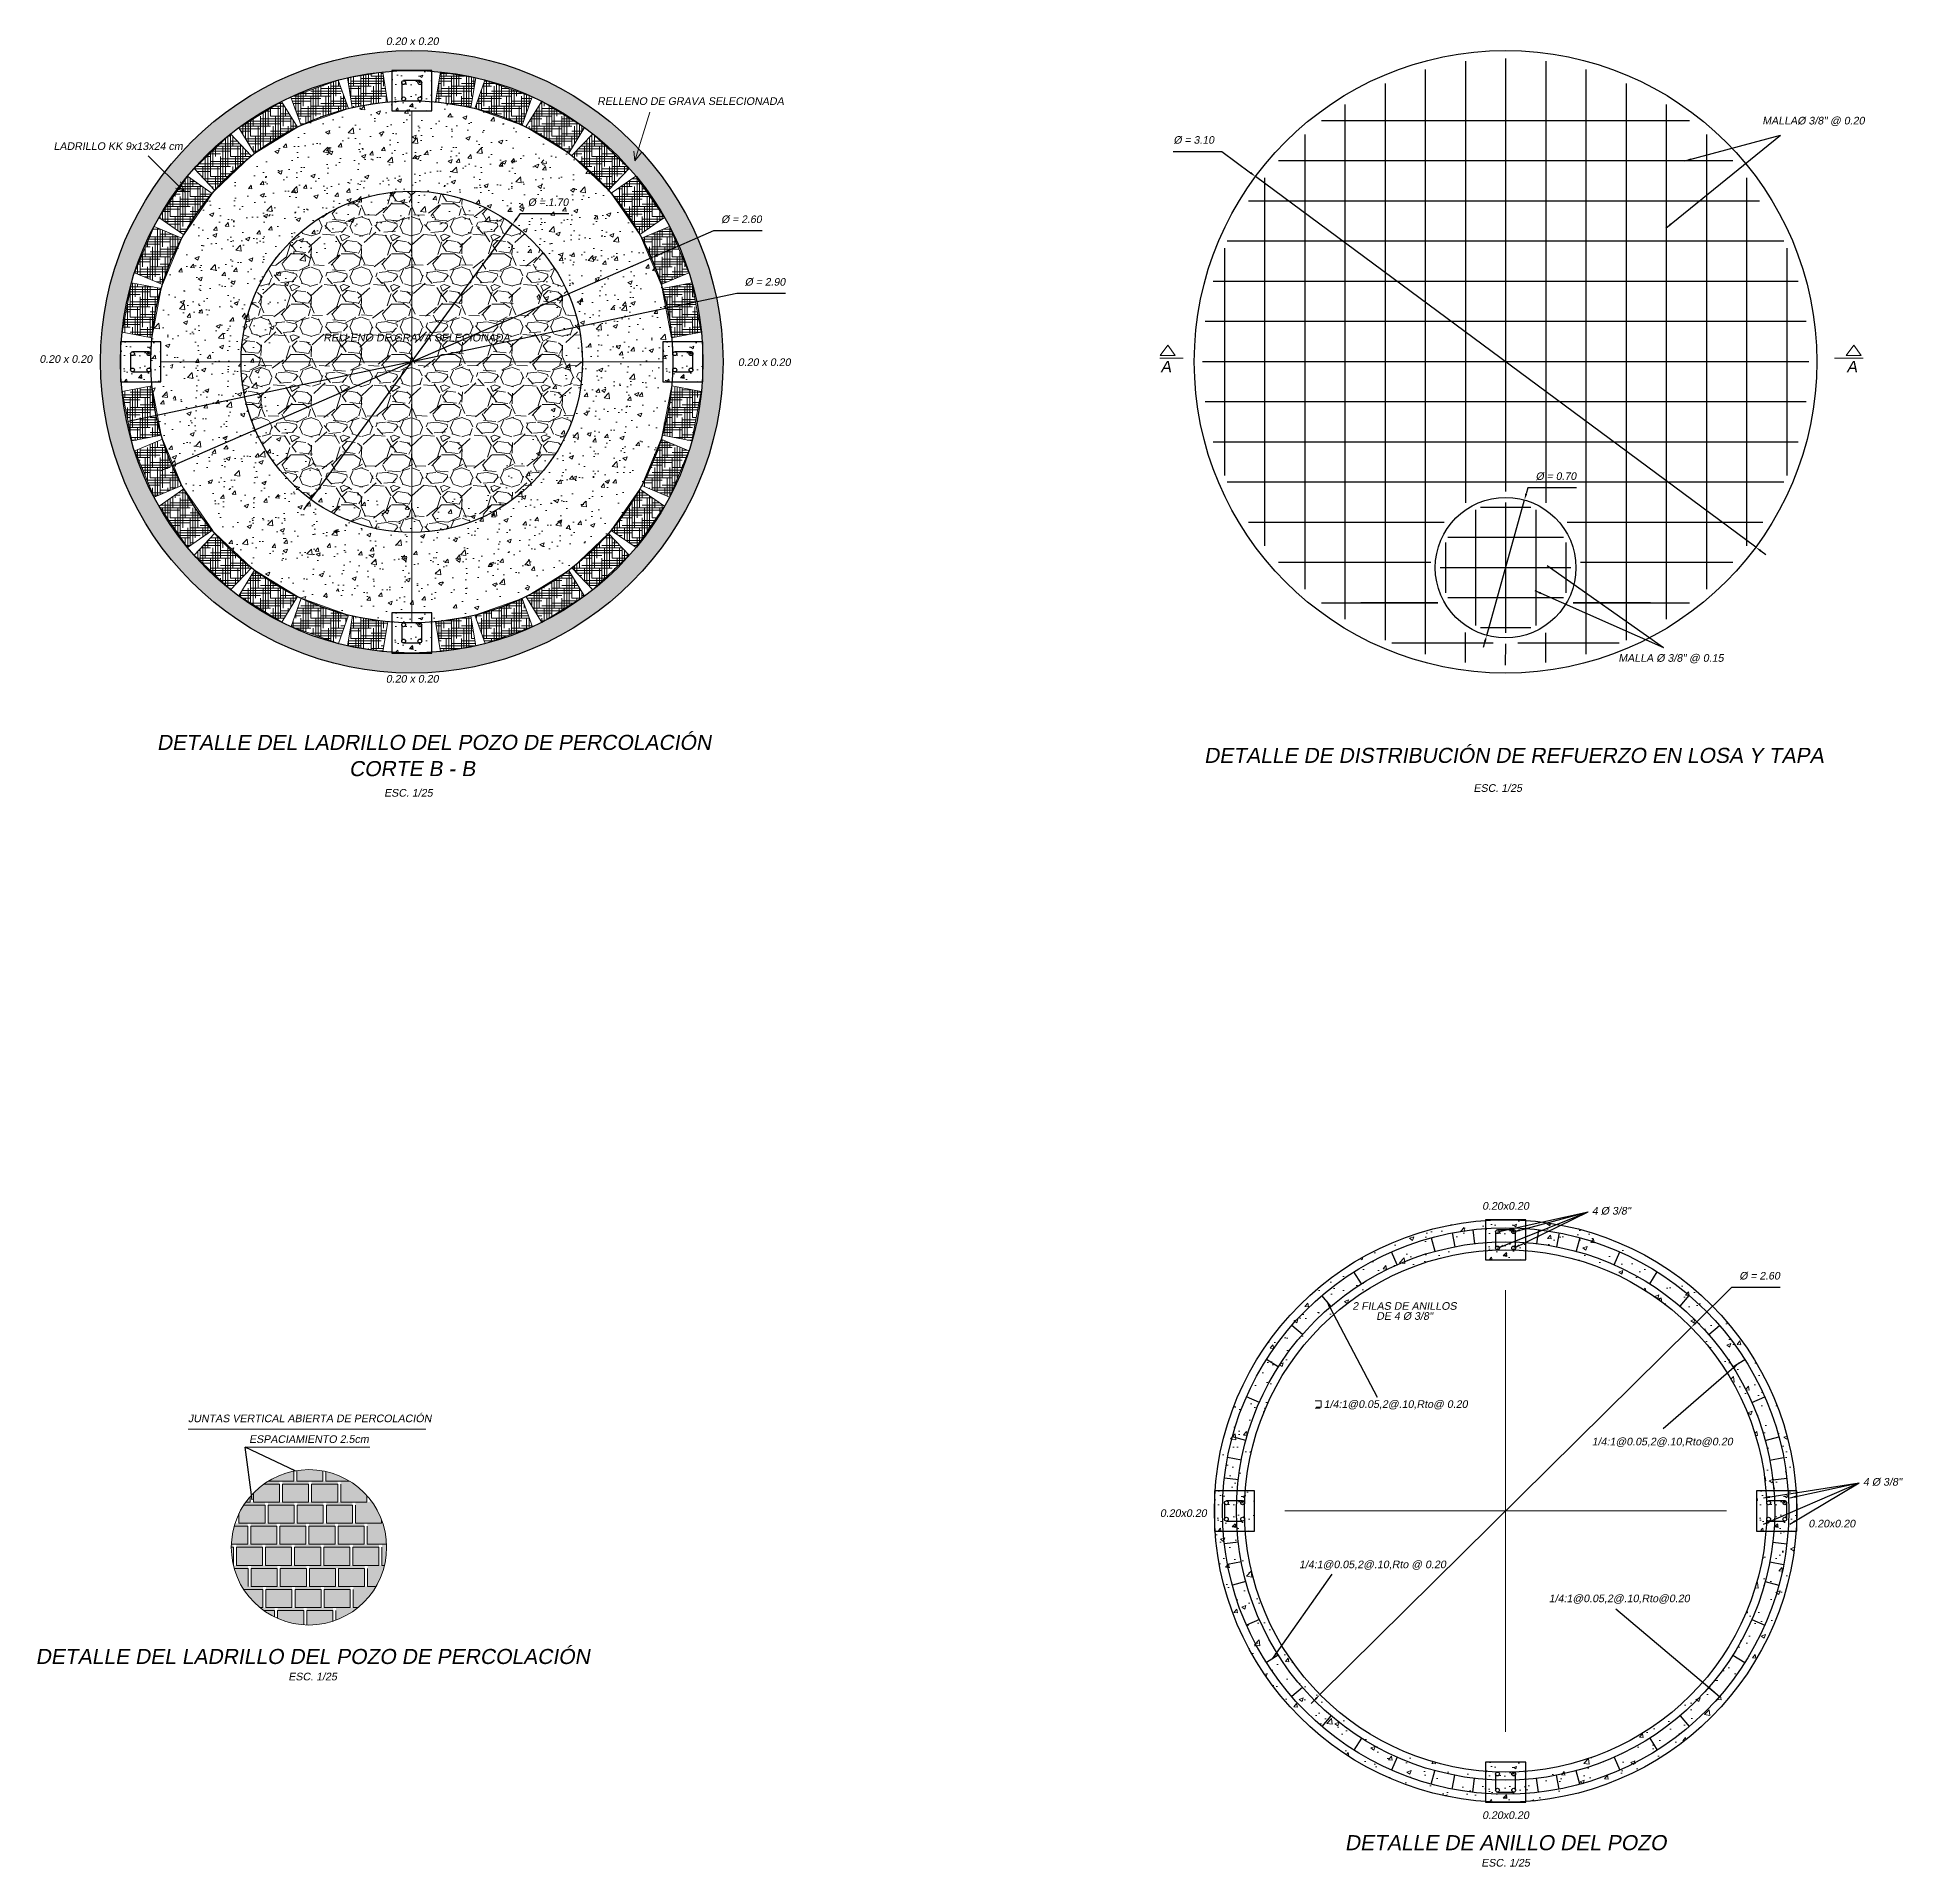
# Model space of a CAD drawing. Header units: metres. Extents: x 4293 to 4528, y 2596 to 2639.
# Drawn here: x 4425.07 to 4434.36, y 2614.03 to 2623.14 of the extents above; entities that cross this region are included whole.
import ezdxf
from ezdxf.enums import TextEntityAlignment as Align

# ---------------------------------------------------------------- set-up
doc = ezdxf.new("R2010")
doc.units = ezdxf.units.M
for name, color, linetype, lineweight in [('A TAPA', 6, 'Continuous', 13), ('a. acero', 150, 'Continuous', 25), ('a. Ladrillos', 24, 'Continuous', 15), ('a. titulos', 106, 'Continuous', 25), ('A.Texto', 180, 'Continuous', 5), ('cimiento', 6, 'Continuous', 30), ('concreto', 252, 'Continuous', 5), ('Cotas', 170, 'Continuous', 5), ('Sombreados', 8, 'Continuous', 5)]:
    doc.layers.add(name, color=color, linetype=linetype, lineweight=lineweight)
doc.styles.add('ARIAL', font='arial.ttf', dxfattribs={"oblique": 10})
doc.styles.get("Standard").update_dxf_attribs({"font": 'simplex.shx'})
doc.dimstyles.new('Esc 1-25', dxfattribs={"dimscale": 0.25, "dimtxt": 0.15, "dimasz": 0.125, "dimexe": 0.1, "dimexo": 0.1, "dimgap": 0.15, "dimtad": 2, "dimtih": 1, "dimtoh": 1, "dimzin": 4, "dimdsep": 46, "dimtxsty": 'ARIAL', "dimblk": 'ARCHTICK', "dimcen": 0.5, "dimdle": 0.1, "dimadec": 0, "dimazin": 0, "dimtfac": 1, "dimtofl": 0, "dimtmove": 2, "dimatfit": 3, "dimfxl": 1, "dimtolj": 1, "dimtzin": 0, "dimarcsym": 1})
doc.dimstyles.new('Esc 1-25$3', dxfattribs={"dimscale": 0.25, "dimtxt": 0.15, "dimasz": 0.125, "dimexe": 0.1, "dimexo": 0.1, "dimgap": 0.15, "dimtad": 2, "dimtih": 1, "dimtoh": 1, "dimzin": 1, "dimdsep": 46, "dimtxsty": 'ARIAL', "dimcen": 0.5, "dimdle": 0.1, "dimadec": 0, "dimazin": 0, "dimtfac": 1, "dimtmove": 0, "dimatfit": 3, "dimfxl": 1, "dimtolj": 1, "dimtzin": 0, "dimarcsym": 1})
doc.dimstyles.new('ISO-25', dxfattribs={"dimtxt": 0.1, "dimasz": 0.1, "dimexe": 0.1, "dimexo": 0.075, "dimgap": 0.08, "dimtad": 2, "dimtih": 1, "dimtoh": 1, "dimzin": 1, "dimtxsty": 'Standard', "dimblk": 'ARCHTICK', "dimcen": 2.5, "dimadec": 0, "dimazin": 0, "dimtfac": 1, "dimtmove": 0, "dimatfit": 3, "dimfxl": 1, "dimarcsym": 0})
pattern_1 = [(50, (4245.93083, 2617.94729), (0.21517805, -0.01882564), [0.0225, -0.2475]), (355, (4245.93083, 2617.94729), (-0.0416254, 0.22565764), [0.018, -0.198]), (100.45144, (4245.94876, 2617.94572), (0.17355265, 0.206832), [0.01912206, -0.21034263]), (46.1842, (4245.93083, 2618.0073), (0.3201724, -0.0496558), [0.03375, -0.37125]), (96.63564, (4245.9575, 2618.00315), (0.2803986, 0.2922356), [0.0286831, -0.3155141]), (351.18416, (4245.93083, 2618.0073), (0.2803986, 0.2922356), [0.027, -0.297]), (21, (4245.96083, 2617.99229), (0.17907212, -0.12078567), [0.0225, -0.2475]), (326, (4245.96083, 2617.99229), (0.0729946, 0.21754501), [0.018, -0.198]), (71.45144, (4245.97575, 2617.98222), (0.25206671, 0.09675935), [0.01912206, -0.21034263]), (37.5, (4245.93083, 2617.94729), (0.003647957, 0.099868156), [0, -0.1956, 0, -0.201, 0, -0.19875]), (7.5, (4245.93083, 2617.94729), (0.07892086, 0.118323514), [0, -0.1146, 0, -0.1911, 0, -0.07575]), (327.5, (4245.86393, 2617.94729), (0.16014673, -0.00676646), [0, -0.075, 0, -0.234, 0, -0.3105]), (317.5, (4245.83393, 2617.94729), (0.17495585, 0.03003149), [0, -0.0975, 0, -0.1554, 0, -0.2205])]
pattern_2 = [(0, (4245.930832, 2617.947289), (0.05, 0.0125), [0.2, -0.1]), (90, (4245.930832, 2617.947289), (-0.0125, -0.05), [0.2, -0.1])]

msp = doc.modelspace()

# ---------------------------------------------------------------- texts
at = {"layer": 'a. titulos', "style": 'ARIAL', "oblique": 10}
for s, height, p in [('DETALLE DEL LADRILLO DEL POZO DE PERCOLACIÓN', 0.075, (4427.0443, 2619.6291)), ('DETALLE DE DISTRIBUCIÓN DE REFUERZO EN LOSA Y TAPA', 0.075, (4432.4215, 2619.5645)), ('CORTE B - B', 0.075, (4426.9354, 2619.4986)), ('ESC. 1/25', 0.038, (4426.9172, 2619.378)), ('ESC. 1/25', 0.038, (4432.3415, 2619.4019)), ('DETALLE DEL LADRILLO DEL POZO DE PERCOLACIÓN', 0.075, (4426.4404, 2615.0776)), ('ESC. 1/25', 0.038, (4426.4404, 2614.9776)), ('DETALLE DE ANILLO DEL POZO', 0.075, (4432.3804, 2614.1504)), ('ESC. 1/25', 0.038, (4432.3804, 2614.0504))]:
    msp.add_text(s, height=height, dxfattribs=at).set_placement(p, align=Align.MIDDLE_CENTER)
at = {"layer": 'A.Texto', "ltscale": 0.005, "style": 'ARIAL', "oblique": 10}
for s, height, p in [('0.20 x 0.20', 0.038, (4426.9362, 2623.1205)), ('RELLENO DE GRAVA SELECIONADA', 0.038, (4428.3221, 2622.8223)), ('MALLA%%C 3/8" @ 0.20', 0.038, (4433.9134, 2622.7251)), ('LADRILLO KK 9x13x24 cm', 0.038, (4425.4718, 2622.5981)), ('RELLENO DE GRAVA SELECIONADA', 0.038, (4426.9583, 2621.6447)), ('0.20 x 0.20', 0.038, (4425.2113, 2621.538)), ('0.20 x 0.20', 0.038, (4428.6892, 2621.5223)), ('A', 0.057, (4430.6885, 2621.5002)), ('A', 0.057, (4434.1044, 2621.5002)), ('MALLA %%C 3/8" @ 0.15', 0.038, (4433.204, 2620.0495)), ('0.20 x 0.20', 0.038, (4426.9362, 2619.9456)), ('0.20x0.20', 0.038, (4432.3804, 2617.3211)), ('4 %%C 3/8"', 0.038, (4432.9067, 2617.297)), ('2 FILAS DE ANILLOS', 0.038, (4431.877, 2616.8228)), ('DE 4 %%C 3/8"', 0.038, (4431.877, 2616.7728)), ('1/4:1@0.05,2@.10,Rto@ 0.20', 0.038, (4431.8333, 2616.3342)), ('1/4:1@0.05,2@.10,Rto@0.20', 0.038, (4433.1608, 2616.1477)), ('4 %%C 3/8"', 0.038, (4434.2567, 2615.947)), ('0.20x0.20', 0.038, (4430.7758, 2615.7912)), ('0.20x0.20', 0.038, (4434.005, 2615.7393)), ('1/4:1@0.05,2@.10,Rto @ 0.20', 0.038, (4431.7176, 2615.536)), ('1/4:1@0.05,2@.10,Rto@0.20', 0.038, (4432.9465, 2615.3667)), ('0.20x0.20', 0.038, (4432.3804, 2614.2873))]:
    msp.add_text(s, height=height, dxfattribs=at).set_placement(p, align=Align.MIDDLE_CENTER)
for s, p in [('JUNTAS VERTICAL ABIERTA DE PERCOLACIÓN', (4425.8197, 2616.2631)), ('ESPACIAMIENTO 2.5cm', (4426.1239, 2616.1598))]:
    msp.add_text(s, height=0.038, dxfattribs=at).set_placement(p, align=Align.MIDDLE_LEFT)

# ---------------------------------------------------------------- blocks, each defined once
blk = doc.blocks.new('_ArchTick')
at = {"color": 0, "linetype": 'ByBlock', "const_width": 0.15}
blk.add_lwpolyline([(-0.5, -0.5), (0.5, 0.5)], dxfattribs=at)
blk = doc.blocks.new('*D605')
at = {"layer": 'Cotas', "color": 0, "lineweight": -2, "transparency": 16777216}
for p, q in [((4433.5053, 2616.9149), (4433.3268, 2616.7383)), ((4433.7477, 2616.9149), (4433.5053, 2616.9149)), ((4431.4562, 2614.8877), (4433.3045, 2616.7163)), ((4431.434, 2614.8657), (4431.4118, 2614.8438))]:
    blk.add_line(p, q, dxfattribs=at)
at = {"layer": 'Cotas', "color": 0, "transparency": 16777216}
for points in [[(4433.3231, 2616.742), (4433.3304, 2616.7346), (4433.3045, 2616.7163)], [(4431.4303, 2614.8694), (4431.4376, 2614.862), (4431.4562, 2614.8877)]]:
    blk.add_solid(points, dxfattribs=at)
at = {"layer": 'Defpoints', "color": 0, "transparency": 16777216}
for p in [(4433.3045, 2616.7163), (4431.4562, 2614.8877)]:
    blk.add_point(p, dxfattribs=at)
at = {"layer": 'Cotas', "color": 0, "transparency": 16777216, "insert": (4433.6453, 2616.9726), "char_height": 0.0375, "attachment_point": 5, "style": 'ARIAL'}
blk.add_mtext('\\A1;%%C = 2.60', dxfattribs=at)
blk = doc.blocks.new('*D513')
at = {"layer": 'Cotas', "color": 0, "lineweight": -2, "transparency": 16777216}
for p, q in [((4427.4727, 2622.2606), (4427.4543, 2622.2353)), ((4427.7151, 2622.2606), (4427.4727, 2622.2606)), ((4426.4319, 2620.8382), (4427.4358, 2622.2101)), ((4426.4134, 2620.813), (4426.3949, 2620.7878))]:
    blk.add_line(p, q, dxfattribs=at)
at = {"layer": 'Cotas', "color": 0, "transparency": 16777216}
for points in [[(4427.45, 2622.2384), (4427.4585, 2622.2323), (4427.4358, 2622.2101)], [(4426.4092, 2620.8161), (4426.4176, 2620.8099), (4426.4319, 2620.8382)]]:
    blk.add_solid(points, dxfattribs=at)
at = {"layer": 'Defpoints', "color": 0, "transparency": 16777216}
for p in [(4427.4358, 2622.2101), (4426.4319, 2620.8382)]:
    blk.add_point(p, dxfattribs=at)
at = {"layer": 'Cotas', "color": 0, "transparency": 16777216, "insert": (4427.6127, 2622.3182), "char_height": 0.0375, "attachment_point": 5, "style": 'ARIAL'}
blk.add_mtext('\\A1;%%C = 1.70', dxfattribs=at)
blk = doc.blocks.new('*D603')
at = {"layer": 'Cotas', "color": 0, "lineweight": -2, "transparency": 16777216}
for p, q in [((4428.4355, 2622.1758), (4428.1551, 2622.0541)), ((4428.6779, 2622.1758), (4428.4355, 2622.1758)), ((4425.7413, 2621.0067), (4428.1264, 2622.0416)), ((4425.7126, 2620.9943), (4425.6839, 2620.9818))]:
    blk.add_line(p, q, dxfattribs=at)
at = {"layer": 'Cotas', "color": 0, "transparency": 16777216}
for points in [[(4428.153, 2622.0589), (4428.1571, 2622.0493), (4428.1264, 2622.0416)], [(4425.7105, 2620.999), (4425.7147, 2620.9895), (4425.7413, 2621.0067)]]:
    blk.add_solid(points, dxfattribs=at)
at = {"layer": 'Defpoints', "color": 0, "transparency": 16777216}
for p in [(4428.1264, 2622.0416), (4425.7413, 2621.0067)]:
    blk.add_point(p, dxfattribs=at)
at = {"layer": 'Cotas', "color": 0, "transparency": 16777216, "insert": (4428.5754, 2622.2335), "char_height": 0.0375, "attachment_point": 5, "style": 'ARIAL'}
blk.add_mtext('\\A1;%%C = 2.60', dxfattribs=at)
blk = doc.blocks.new('*D604')
at = {"layer": 'Cotas', "color": 0, "lineweight": -2, "transparency": 16777216}
for p, q in [((4428.5528, 2621.8639), (4425.5453, 2621.2328)), ((4428.7952, 2621.8639), (4428.5528, 2621.8639))]:
    blk.add_line(p, q, dxfattribs=at)
at = {"layer": 'Cotas', "color": 0, "transparency": 16777216}
blk.add_solid([(4425.5442, 2621.2379), (4425.5464, 2621.2277), (4425.5147, 2621.2264)], dxfattribs=at)
at = {"layer": 'Defpoints', "color": 0, "transparency": 16777216}
for p in [(4428.3529, 2621.8219), (4425.5147, 2621.2264)]:
    blk.add_point(p, dxfattribs=at)
at = {"layer": 'Cotas', "color": 0, "transparency": 16777216, "insert": (4428.6928, 2621.9216), "char_height": 0.0375, "attachment_point": 5, "style": 'ARIAL'}
blk.add_mtext('\\A1;%%C = 2.90', dxfattribs=at)
blk = doc.blocks.new('*D601')
at = {"layer": 'Cotas', "color": 0, "lineweight": -2, "transparency": 16777216}
for p, q in [((4432.2862, 2620.1621), (4432.4744, 2620.8363)), ((4432.4912, 2620.8965), (4432.4828, 2620.8664)), ((4432.7336, 2620.8965), (4432.4912, 2620.8965)), ((4432.2778, 2620.132), (4432.2694, 2620.1019))]:
    blk.add_line(p, q, dxfattribs=at)
at = {"layer": 'Cotas', "color": 0, "transparency": 16777216}
for points in [[(4432.4778, 2620.8678), (4432.4878, 2620.865), (4432.4744, 2620.8363)], [(4432.2727, 2620.1334), (4432.2828, 2620.1306), (4432.2862, 2620.1621)]]:
    blk.add_solid(points, dxfattribs=at)
at = {"layer": 'Defpoints', "color": 0, "transparency": 16777216}
for p in [(4432.4744, 2620.8363), (4432.2862, 2620.1621)]:
    blk.add_point(p, dxfattribs=at)
at = {"layer": 'Cotas', "color": 0, "transparency": 16777216, "insert": (4432.6312, 2620.9542), "char_height": 0.0375, "attachment_point": 5, "style": 'ARIAL'}
blk.add_mtext('\\A1;%%C = 0.70', dxfattribs=at)
blk = doc.blocks.new('*D602')
at = {"layer": 'Cotas', "color": 0, "lineweight": -2, "transparency": 16777216}
for p, q in [((4430.7254, 2622.5707), (4430.9678, 2622.5707)), ((4430.9678, 2622.5707), (4431.1098, 2622.4655)), ((4433.6258, 2620.6014), (4431.1349, 2622.4469)), ((4433.6509, 2620.5828), (4433.676, 2620.5642))]:
    blk.add_line(p, q, dxfattribs=at)
at = {"layer": 'Cotas', "color": 0, "transparency": 16777216}
for points in [[(4431.1129, 2622.4697), (4431.1067, 2622.4613), (4431.1349, 2622.4469)], [(4433.654, 2620.587), (4433.6478, 2620.5787), (4433.6258, 2620.6014)]]:
    blk.add_solid(points, dxfattribs=at)
at = {"layer": 'Defpoints', "color": 0, "transparency": 16777216}
for p in [(4431.1349, 2622.4469), (4433.6258, 2620.6014)]:
    blk.add_point(p, dxfattribs=at)
at = {"layer": 'Cotas', "color": 0, "transparency": 16777216, "insert": (4430.8278, 2622.6284), "char_height": 0.0375, "attachment_point": 5, "style": 'ARIAL'}
blk.add_mtext('\\A1;%%C = 3.10', dxfattribs=at)

# ---------------------------------------------------------------- dimensions: what is measured, and where the dimension line sits
at = {"layer": 'Cotas'}
for p1, p2, picture, middle in [((4433.6258, 2620.6014), (4431.1349, 2622.4469), '*D602', (4430.8278, 2622.5707)), ((4425.7413, 2621.0067), (4428.1264, 2622.0416), '*D603', (4428.5754, 2622.1758)), ((4428.3529, 2621.8219), (4425.5147, 2621.2264), '*D604', (4428.5528, 2621.8639)), ((4431.4562, 2614.8877), (4433.3045, 2616.7163), '*D605', (4433.6453, 2616.9149))]:
    dim = msp.add_diameter_dim_2p(p1=p1, p2=p2, dimstyle='Esc 1-25$3', override={"dimpost": '%%C = <>'}, dxfattribs=at)
    dim.commit()
    dim.dimension.update_dxf_attribs({"geometry": picture, "text_midpoint": middle, "dimtype": 163})
for p1, p2, picture, middle in [((4426.4319, 2620.8382), (4427.4358, 2622.2101), '*D513', (4427.6127, 2622.3182)), ((4432.2862, 2620.1621), (4432.4744, 2620.8363), '*D601', (4432.6312, 2620.9542))]:
    dim = msp.add_diameter_dim_2p(p1=p1, p2=p2, dimstyle='Esc 1-25$3', override={"dimpost": '%%C = <>'}, dxfattribs=at)
    dim.commit()
    dim.dimension.update_dxf_attribs({"geometry": picture, "text_midpoint": middle})

# ---------------------------------------------------------------- hatches: boundary and pattern name
at = {"ltscale": 0.5}
h = msp.add_hatch(dxfattribs=at)
h.set_pattern_fill('DOTS', color=256, scale=0.08, style=0)
h.set_pattern_definition([(0, (4290.126953, 2614.63253), (0.0025, 0.005), [0, -0.005])])
h.paths.add_polyline_path([(4426.4804, 2615.6361), (4426.3504, 2615.6361), (4426.3504, 2615.6211), (4426.4804, 2615.6211)])
h.paths.add_polyline_path([(4426.6254, 2615.6361), (4426.4954, 2615.6361), (4426.4954, 2615.6211), (4426.6254, 2615.6211)])
h.paths.add_polyline_path([(4426.7704, 2615.6361), (4426.6404, 2615.6361), (4426.6404, 2615.6211), (4426.7704, 2615.6211)])
h.paths.add_polyline_path([(4426.8085, 2615.6361), (4426.7854, 2615.6361), (4426.7854, 2615.6211), (4426.8088, 2615.6211, 0.009697)])
h.paths.add_polyline_path([(4426.2034, 2615.8461), (4426.1073, 2615.8461, 0.011726), (4426.0971, 2615.8311), (4426.2034, 2615.8311)])
h.paths.add_polyline_path([(4426.3484, 2615.8461), (4426.2184, 2615.8461), (4426.2184, 2615.8311), (4426.3484, 2615.8311)])
h.paths.add_polyline_path([(4426.4934, 2615.8461), (4426.3634, 2615.8461), (4426.3634, 2615.8311), (4426.4934, 2615.8311)])
h.paths.add_polyline_path([(4426.6384, 2615.8461), (4426.5084, 2615.8461), (4426.5084, 2615.8311), (4426.6384, 2615.8311)])
h.paths.add_polyline_path([(4426.7366, 2615.8461), (4426.6534, 2615.8461), (4426.6534, 2615.8311), (4426.7468, 2615.8311, 0.011726)])
h.paths.add_polyline_path([(4426.6238, 2615.9511), (4426.5799, 2615.9511), (4426.5799, 2615.9361), (4426.6464, 2615.9361, 0.017586)])
h.paths.add_polyline_path([(4426.5649, 2615.9511), (4426.4349, 2615.9511), (4426.4349, 2615.9361), (4426.5649, 2615.9361)])
h.paths.add_polyline_path([(4426.4199, 2615.9511), (4426.2899, 2615.9511), (4426.2899, 2615.9361), (4426.4199, 2615.9361)])
h.paths.add_polyline_path([(4426.2749, 2615.9511), (4426.2201, 2615.9511, 0.017586), (4426.1974, 2615.9361), (4426.2749, 2615.9361)])
h.paths.add_polyline_path([(4426.1169, 2615.7411), (4426.0542, 2615.7411, 0.010133), (4426.0496, 2615.7261), (4426.1169, 2615.7261)])
h.paths.add_polyline_path([(4426.2619, 2615.7411), (4426.1319, 2615.7411), (4426.1319, 2615.7261), (4426.2619, 2615.7261)])
h.paths.add_polyline_path([(4426.4069, 2615.7411), (4426.2769, 2615.7411), (4426.2769, 2615.7261), (4426.4069, 2615.7261)])
h.paths.add_polyline_path([(4426.5519, 2615.7411), (4426.4219, 2615.7411), (4426.4219, 2615.7261), (4426.5519, 2615.7261)])
h.paths.add_polyline_path([(4426.6969, 2615.7411), (4426.5669, 2615.7411), (4426.5669, 2615.7261), (4426.6969, 2615.7261)])
h.paths.add_polyline_path([(4426.7897, 2615.7411), (4426.7119, 2615.7411), (4426.7119, 2615.7261), (4426.7942, 2615.7261, 0.010133)])
h.paths.add_polyline_path([(4426.0454, 2615.6361), (4426.0354, 2615.6361, 0.009697), (4426.0351, 2615.6211), (4426.0454, 2615.6211)])
h.paths.add_polyline_path([(4426.1904, 2615.6361), (4426.0604, 2615.6361), (4426.0604, 2615.6211), (4426.1904, 2615.6211)])
h.paths.add_polyline_path([(4426.3354, 2615.6361), (4426.2054, 2615.6361), (4426.2054, 2615.6211), (4426.3354, 2615.6211)])
h.paths.add_polyline_path([(4426.1189, 2615.5311), (4426.0457, 2615.5311, 0.010019), (4426.0496, 2615.5161), (4426.1189, 2615.5161)])
h.paths.add_polyline_path([(4426.2639, 2615.5311), (4426.1339, 2615.5311), (4426.1339, 2615.5161), (4426.2639, 2615.5161)])
h.paths.add_polyline_path([(4426.4089, 2615.5311), (4426.2789, 2615.5311), (4426.2789, 2615.5161), (4426.4089, 2615.5161)])
h.paths.add_polyline_path([(4426.5539, 2615.5311), (4426.4239, 2615.5311), (4426.4239, 2615.5161), (4426.5539, 2615.5161)])
h.paths.add_polyline_path([(4426.6989, 2615.5311), (4426.5539, 2615.5311), (4426.5539, 2615.5161), (4426.6989, 2615.5161)])
h.paths.add_polyline_path([(4426.7981, 2615.5311), (4426.7139, 2615.5311), (4426.7139, 2615.5161), (4426.7942, 2615.5161, 0.010019)])
h.paths.add_polyline_path([(4426.2509, 2615.3211), (4426.1777, 2615.3211, 0.015997), (4426.1974, 2615.3061), (4426.2509, 2615.3061)])
h.paths.add_polyline_path([(4426.3959, 2615.3211), (4426.2659, 2615.3211), (4426.2659, 2615.3061), (4426.3959, 2615.3061)])
h.paths.add_polyline_path([(4426.5409, 2615.3211), (4426.4109, 2615.3211), (4426.4109, 2615.3061), (4426.5409, 2615.3061)])
h.paths.add_polyline_path([(4426.6661, 2615.3211), (4426.5559, 2615.3211), (4426.5559, 2615.3061), (4426.6464, 2615.3061, 0.015997)])
h.paths.add_polyline_path([(4426.1924, 2615.4261), (4426.0878, 2615.4261, 0.01138), (4426.0971, 2615.4111), (4426.1924, 2615.4111)])
h.paths.add_polyline_path([(4426.3374, 2615.4261), (4426.2074, 2615.4261), (4426.2074, 2615.4111), (4426.3374, 2615.4111)])
h.paths.add_polyline_path([(4426.4824, 2615.4261), (4426.3524, 2615.4261), (4426.3524, 2615.4111), (4426.4824, 2615.4111)])
h.paths.add_polyline_path([(4426.6274, 2615.4261), (4426.4974, 2615.4261), (4426.4974, 2615.4111), (4426.6274, 2615.4111)])
h.paths.add_polyline_path([(4426.756, 2615.4261), (4426.6424, 2615.4261), (4426.6424, 2615.4111), (4426.7468, 2615.4111, 0.01138)])
at = {"layer": 'a. Ladrillos', "ltscale": 0.5}
h = msp.add_hatch(dxfattribs=at)
h.set_pattern_fill('HOUND', color=256, scale=0.2, style=0)
h.set_pattern_definition(pattern_2)
h.paths.add_polyline_path([(4425.6863, 2621.8897), (4425.539, 2621.9179), (4425.492, 2621.6724), (4425.6394, 2621.6442, -0.048189)])
h.paths.add_polyline_path([(4425.7887, 2622.1396), (4425.6504, 2622.1975), (4425.5537, 2621.967), (4425.6921, 2621.909, -0.048189)])
h.paths.add_polyline_path([(4425.9392, 2622.3613), (4425.9404, 2622.3629), (4425.8169, 2622.4481), (4425.6749, 2622.2424), (4425.7984, 2622.1572, -0.047806)])
h.paths.add_polyline_path([(4426.1306, 2622.5464), (4426.1348, 2622.5503), (4426.0315, 2622.659), (4425.8503, 2622.4868), (4425.9536, 2622.3781, -0.047071)])
h.paths.add_polyline_path([(4426.3622, 2622.6917), (4426.3642, 2622.693), (4426.2857, 2622.8208), (4426.0727, 2622.69), (4426.1512, 2622.5622, -0.047734)])
h.paths.add_polyline_path([(4426.5678, 2622.9265), (4426.3322, 2622.8428), (4426.3825, 2622.7015, -0.048189), (4426.618, 2622.7852)])
h.paths.add_polyline_path([(4426.7895, 2622.9667), (4426.6134, 2622.938), (4426.6375, 2622.79, -0.034158), (4426.8126, 2622.8185), (4426.8137, 2622.8187)])
h.paths.add_polyline_path([(4427.2523, 2622.9382), (4427.0761, 2622.9669), (4427.052, 2622.8189), (4427.0536, 2622.8186, -0.034051), (4427.2282, 2622.7904)])
h.paths.add_polyline_path([(4427.5339, 2622.8435), (4427.2983, 2622.9272), (4427.2481, 2622.7859), (4427.2505, 2622.785, -0.047687), (4427.4836, 2622.7022)])
h.paths.add_polyline_path([(4427.5807, 2622.8217), (4427.5022, 2622.6939), (4427.5069, 2622.6911, -0.047127), (4427.7152, 2622.5631), (4427.7937, 2622.6909)])
h.paths.add_polyline_path([(4427.8347, 2622.6595), (4427.7314, 2622.5508, -0.048189), (4427.9132, 2622.3791), (4428.0159, 2622.4872)])
h.paths.add_polyline_path([(4428.05, 2622.4487), (4427.9266, 2622.3635, -0.048189), (4428.0689, 2622.158), (4428.192, 2622.243)])
h.paths.add_polyline_path([(4428.2167, 2622.1978), (4428.0787, 2622.14, -0.048189), (4428.1754, 2621.9094), (4428.3134, 2621.9672)])
h.paths.add_polyline_path([(4428.3282, 2621.9179), (4428.1814, 2621.8898, -0.048189), (4428.2283, 2621.6442), (4428.3752, 2621.6723)])
h.paths.add_polyline_path([(4428.3756, 2621.376), (4428.2283, 2621.4042, -0.048189), (4428.1814, 2621.1586), (4428.3286, 2621.1304)])
h.paths.add_polyline_path([(4428.3138, 2621.0811), (4428.1755, 2621.139, -0.04817), (4428.0788, 2620.9086), (4428.0788, 2620.9085), (4428.2171, 2620.8505)])
h.paths.add_polyline_path([(4428.1924, 2620.8053), (4428.069, 2620.8905, -0.047553), (4427.9288, 2620.6875), (4427.9269, 2620.6848), (4428.0504, 2620.5996)])
h.paths.add_polyline_path([(4428.0163, 2620.5611), (4427.9133, 2620.6694, -0.04767), (4427.7337, 2620.4994), (4427.7318, 2620.4975), (4427.8351, 2620.3888)])
h = msp.add_hatch(dxfattribs=at)
h.set_pattern_fill('HOUND', color=256, scale=0.2, style=0)
h.set_pattern_definition(pattern_2)
h.paths.add_polyline_path([(4425.6394, 2621.4041), (4425.4924, 2621.3759), (4425.5394, 2621.1304), (4425.6863, 2621.1585, -0.048189)])
h.paths.add_polyline_path([(4425.6921, 2621.1392), (4425.5541, 2621.0813), (4425.6507, 2620.8508), (4425.7888, 2620.9086, -0.048189)])
h.paths.add_polyline_path([(4425.7985, 2620.8909), (4425.6753, 2620.8059), (4425.8173, 2620.6001), (4425.9407, 2620.6853, -0.048189)])
h.paths.add_polyline_path([(4425.9538, 2620.67), (4425.8506, 2620.5615), (4426.0318, 2620.3893), (4426.1352, 2620.498), (4426.1326, 2620.5004, -0.047497)])
h.paths.add_polyline_path([(4426.3646, 2620.3553), (4426.3638, 2620.3558, -0.048009), (4426.1514, 2620.486), (4426.073, 2620.3583), (4426.2861, 2620.2275)])
h.paths.add_polyline_path([(4426.6184, 2620.263, -0.048189), (4426.3828, 2620.3467), (4426.3326, 2620.2055), (4426.5682, 2620.1218)])
h.paths.add_polyline_path([(4426.8141, 2620.2296), (4426.813, 2620.2298, -0.034158), (4426.6379, 2620.2583), (4426.6138, 2620.1103), (4426.7899, 2620.0816)])
h.paths.add_polyline_path([(4427.2285, 2620.258, -0.033852), (4427.055, 2620.2298), (4427.0524, 2620.2294), (4427.0765, 2620.0814), (4427.2527, 2620.1101)])
h.paths.add_polyline_path([(4427.484, 2620.3461), (4427.4821, 2620.3454, -0.047027), (4427.2522, 2620.2637), (4427.2484, 2620.2624), (4427.2987, 2620.1211), (4427.5342, 2620.2048)])
h = msp.add_hatch(dxfattribs=at)
h.set_pattern_fill('HOUND', color=256, scale=0.2, style=0)
h.set_pattern_definition(pattern_2)
h.paths.add_polyline_path([(4427.7941, 2620.3572), (4427.7157, 2620.4851), (4427.7119, 2620.4827, -0.045835), (4427.5091, 2620.3584), (4427.5026, 2620.3544), (4427.5808, 2620.2268)])
at = {"layer": 'a. Ladrillos'}
h = msp.add_hatch(color=19, dxfattribs=at)
h.set_gradient(color1=(100, 32, 23), color2=(96, 30, 22), one_color=1, tint=0.23)
h.paths.add_polyline_path([(4426.5064, 2615.9986), (4426.5064, 2615.9511), (4426.6238, 2615.9511, 0.082368)])
h.paths.add_polyline_path([(4426.8088, 2615.6211), (4426.7854, 2615.6211), (4426.7854, 2615.5311), (4426.7981, 2615.5311, 0.058771)])
h.paths.add_polyline_path([(4426.7704, 2615.6211), (4426.6404, 2615.6211), (4426.6404, 2615.5311), (4426.7704, 2615.5311)])
h.paths.add_polyline_path([(4426.6254, 2615.6211), (4426.4954, 2615.6211), (4426.4954, 2615.5311), (4426.6254, 2615.5311)])
h.paths.add_polyline_path([(4426.4804, 2615.6211), (4426.3504, 2615.6211), (4426.3504, 2615.5311), (4426.4804, 2615.5311)])
h.paths.add_polyline_path([(4426.3354, 2615.6211), (4426.2054, 2615.6211), (4426.2054, 2615.5311), (4426.3354, 2615.5311)])
h.paths.add_polyline_path([(4426.1904, 2615.6211), (4426.0604, 2615.6211), (4426.0604, 2615.5311), (4426.1904, 2615.5311)])
h.paths.add_polyline_path([(4426.0454, 2615.6211), (4426.0351, 2615.6211, 0.057975), (4426.0454, 2615.5323)])
h.paths.add_polyline_path([(4426.7942, 2615.5161), (4426.7139, 2615.5161), (4426.7139, 2615.4261), (4426.756, 2615.4261, 0.063448)])
h.paths.add_polyline_path([(4426.6989, 2615.5161), (4426.5689, 2615.5161), (4426.5689, 2615.4261), (4426.6989, 2615.4261)])
h.paths.add_polyline_path([(4426.5539, 2615.5161), (4426.4239, 2615.5161), (4426.4239, 2615.4261), (4426.5539, 2615.4261)])
h.paths.add_polyline_path([(4426.4089, 2615.5161), (4426.2789, 2615.5161), (4426.2789, 2615.4261), (4426.4089, 2615.4261)])
h.paths.add_polyline_path([(4426.2639, 2615.5161), (4426.1339, 2615.5161), (4426.1339, 2615.4261), (4426.2639, 2615.4261)])
h.paths.add_polyline_path([(4426.1189, 2615.5161), (4426.0496, 2615.5161, 0.063448), (4426.0878, 2615.4261), (4426.1189, 2615.4261)])
h.paths.add_polyline_path([(4426.5409, 2615.3061), (4426.4109, 2615.3061), (4426.4109, 2615.2345, 0.085494), (4426.5409, 2615.2531)])
h.paths.add_polyline_path([(4426.3959, 2615.3061), (4426.2659, 2615.3061), (4426.2659, 2615.2672, 0.087178), (4426.3959, 2615.2352)])
h.paths.add_polyline_path([(4426.2509, 2615.3061), (4426.1974, 2615.3061, 0.040374), (4426.2509, 2615.2742)])
h.paths.add_polyline_path([(4426.6464, 2615.3061), (4426.5559, 2615.3061), (4426.5559, 2615.2583, 0.066459)])
h.paths.add_polyline_path([(4426.7468, 2615.4111), (4426.6424, 2615.4111), (4426.6424, 2615.3211), (4426.6661, 2615.3211, 0.078589)])
h.paths.add_polyline_path([(4426.6274, 2615.4111), (4426.4974, 2615.4111), (4426.4974, 2615.3211), (4426.6274, 2615.3211)])
h.paths.add_polyline_path([(4426.4824, 2615.4111), (4426.3524, 2615.4111), (4426.3524, 2615.3211), (4426.4824, 2615.3211)])
h.paths.add_polyline_path([(4426.3374, 2615.4111), (4426.2074, 2615.4111), (4426.2074, 2615.3211), (4426.3374, 2615.3211)])
h.paths.add_polyline_path([(4426.1924, 2615.4111), (4426.0971, 2615.4111, 0.078589), (4426.1777, 2615.3211), (4426.1924, 2615.3211)])
h.paths.add_polyline_path([(4426.3464, 2615.9511), (4426.3464, 2616.0005, 0.088335), (4426.2201, 2615.9511)])
h.paths.add_polyline_path([(4426.4914, 2615.9511), (4426.4914, 2616.0017, 0.084625), (4426.3614, 2616.0032), (4426.3614, 2615.9511)])
h.paths.add_polyline_path([(4426.2899, 2615.9361), (4426.2899, 2615.8461), (4426.4199, 2615.8461), (4426.4199, 2615.9361)])
h.paths.add_polyline_path([(4426.2749, 2615.8461), (4426.2749, 2615.9361), (4426.1974, 2615.9361, 0.044773), (4426.1449, 2615.8911), (4426.1449, 2615.8461)])
h.paths.add_polyline_path([(4426.1073, 2615.8461), (4426.1299, 2615.8461), (4426.1299, 2615.8748, 0.023642)])
h.paths.add_polyline_path([(4426.5649, 2615.8461), (4426.5649, 2615.9361), (4426.4349, 2615.9361), (4426.4349, 2615.8461)])
h.paths.add_polyline_path([(4426.7099, 2615.8461), (4426.7099, 2615.8794, 0.055189), (4426.6464, 2615.9361), (4426.5799, 2615.9361), (4426.5799, 2615.8461)])
h.paths.add_polyline_path([(4426.7249, 2615.8461), (4426.7366, 2615.8461, 0.012532), (4426.7249, 2615.8616)])
h.paths.add_polyline_path([(4426.6534, 2615.8311), (4426.6534, 2615.7411), (4426.7834, 2615.7411), (4426.7834, 2615.7588, 0.052537), (4426.7468, 2615.8311)])
h.paths.add_polyline_path([(4426.5084, 2615.8311), (4426.5084, 2615.7411), (4426.6384, 2615.7411), (4426.6384, 2615.8311)])
h.paths.add_polyline_path([(4426.3634, 2615.8311), (4426.3634, 2615.7411), (4426.4934, 2615.7411), (4426.4934, 2615.8311)])
h.paths.add_polyline_path([(4426.2184, 2615.8311), (4426.2184, 2615.7411), (4426.3484, 2615.7411), (4426.3484, 2615.8311)])
h.paths.add_polyline_path([(4426.2034, 2615.7411), (4426.2034, 2615.8311), (4426.0971, 2615.8311, 0.031256), (4426.0734, 2615.789), (4426.0734, 2615.7411)])
h.paths.add_polyline_path([(4426.0584, 2615.7534, 0.008398), (4426.0542, 2615.7411), (4426.0584, 2615.7411)])
h.paths.add_polyline_path([(4426.1169, 2615.6361), (4426.1169, 2615.7261), (4426.0496, 2615.7261, 0.059094), (4426.0354, 2615.6361)])
h.paths.add_polyline_path([(4426.2619, 2615.6361), (4426.2619, 2615.7261), (4426.1319, 2615.7261), (4426.1319, 2615.6361)])
h.paths.add_polyline_path([(4426.4069, 2615.6361), (4426.4069, 2615.7261), (4426.2769, 2615.7261), (4426.2769, 2615.6361)])
h.paths.add_polyline_path([(4426.5519, 2615.6361), (4426.5519, 2615.7261), (4426.4219, 2615.7261), (4426.4219, 2615.6361)])
h.paths.add_polyline_path([(4426.5669, 2615.6361), (4426.6969, 2615.6361), (4426.6969, 2615.7261), (4426.5669, 2615.7261)])
h.paths.add_polyline_path([(4426.7119, 2615.6361), (4426.8085, 2615.6361, 0.059094), (4426.7942, 2615.7261), (4426.7119, 2615.7261)])
at = {"layer": 'concreto', "ltscale": 0.5}
h = msp.add_hatch(dxfattribs=at)
h.set_pattern_fill('GRAVEL', color=256, scale=0.1, style=0)
h.set_pattern_definition([(228.0128, (4264.560727, 2618.047289), (-0.7999998232, -0.90000013416), [0.0134536, -1.3319088]), (184.9697, (4264.5517268, 2618.037289), (1.20000010515, 0.0999991307), [0.0230868, -2.2855925]), (132.5104, (4264.528727, 2618.035289), (0.99999907183, -1.10000086739), [0.0162788, -1.6116032]), (267.2737, (4264.4897268, 2618.010289), (0.09999960177, 2.0000000295), [0.0210238, -2.0813558]), (292.8337, (4264.488727, 2617.989289), (-0.50000099054, 1.19999964118), [0.0206155, -2.0409373]), (357.2737, (4264.4967268, 2617.970289), (-2.0000000295, 0.09999960177), [0.0210238, -2.0813558]), (37.6942, (4264.5177268, 2617.9692888), (-1.30000073456, -0.999999040516), [0.0278029, -2.7524849]), (72.2553, (4264.5397268, 2617.986289), (0.70000107627, 2.19999962312), [0.0262488, -2.5986321]), (121.4296, (4264.5477268, 2618.011289), (-0.80000082342, 1.29999950365), [0.021095, -2.0884073]), (175.2364, (4264.536727, 2618.029289), (1.10000009463, -0.09999915327), [0.0240832, -1.1800763]), (222.3974, (4264.5127268, 2618.0312888), (-1.20000073511, -1.0999992082), [0.0311448, -3.0833375]), (138.8141, (4264.588727, 2618.009289), (-0.7000002947, 0.59999973133), [0.0106301, -1.0523844]), (171.4692, (4264.580727, 2618.016289), (1.29999982848, -0.200000791), [0.0202237, -2.0021511]), (225, (4264.56073, 2618.01929), (-1e-17, -0.10000003), [0.0141421, -0.1272792]), (203.1986, (4264.553727, 2618.031289), (0.4999999731, 0.2000001325), [0.0076158, -0.7539615]), (291.8014, (4264.546727, 2618.028289), (-0.099999991, 0.3000000273), [0.0107703, -0.5277462]), (30.9638, (4264.550727, 2618.018289), (0.2999998022, 0.2000002484), [0.0174929, -0.5656023]), (161.5651, (4264.565727, 2618.02729), (0.2000000435, -0.0999998403), [0.0126491, -0.3035787]), (16.3895, (4264.488727, 2618.028289), (1.00000021984, 0.29999927098), [0.01772, -1.7542845]), (70.3462, (4264.505727, 2618.033289), (-0.39999952474, -1.10000021356), [0.0148661, -1.4717408]), (293.1986, (4264.565727, 2618.047289), (-0.2000001325, 0.4999999731), [0.0152315, -0.7463458]), (343.6105, (4264.571727, 2618.033289), (-1.00000021984, 0.29999927098), [0.01772, -1.7542845]), (339.444, (4264.488727, 2617.966289), (-0.50000018445, 0.19999959964), [0.017088, -0.8373124]), (294.7751, (4264.504727, 2617.960289), (-0.49999921892, 1.10000034218), [0.0143178, -1.4174643]), (66.8014, (4264.566727, 2617.947289), (0.2000001325, 0.4999999731), [0.0152315, -0.7463458]), (17.354, (4264.572727, 2617.961289), (-1.3000002019, -0.39999945023), [0.0167631, -1.6595424]), (69.444, (4264.517727, 2617.947289), (-0.19999959964, -0.50000018445), [0.008544, -0.8458564]), (101.3099, (4264.560727, 2617.947289), (-0.0999997632, 0.4000000752), [0.005099, -0.5048029]), (165.9638, (4264.559727, 2617.95229), (0.3000000546, -0.0999998057), [0.0206155, -0.391695]), (186.009, (4264.539727, 2617.957289), (0.99999997509, 0.09999993175), [0.019105, -1.8913923]), (303.6901, (4264.550727, 2618.00929), (-0.1000001335, 0.199999956), [0.0144222, -0.3461329]), (353.1572, (4264.5587268, 2617.997289), (1.69999993655, -0.20000079979), [0.0251794, -2.4927563]), (60.9454, (4264.583727, 2617.994289), (-0.4000000027, -0.70000003846), [0.0102956, -1.0192674]), (90, (4264.58873, 2618.00329), (-0.1, 0.1), [0.006, -0.094]), (120.2564, (4264.537727, 2617.960289), (0.39999948868, -0.7000002456), [0.0138924, -1.375352]), (48.0128, (4264.530727, 2617.972289), (0.7999998232, 0.90000013416), [0.0269072, -1.3184552]), (0, (4264.54873, 2617.99229), (0.1, 0.1), [0.026, -0.074]), (325.3048, (4264.574727, 2617.992289), (-0.9999994259, 0.70000086096), [0.0158114, -1.5653274]), (254.0546, (4264.587727, 2617.983289), (-0.0999999889, -0.4000000127), [0.0145602, -0.7134508]), (207.646, (4264.5837268, 2617.969289), (-1.89999958072, -1.00000077132), [0.0237065, -2.3469474]), (175.4261, (4264.5627268, 2617.958289), (-1.30000005583, 0.09999948012), [0.0250799, -2.4829074])])
edge = h.paths.add_edge_path()
edge.add_arc((4426.9338, 2621.5242), 1.55, 0, 360)
edge = h.paths.add_edge_path(flags=16)
edge.add_arc((4426.9338, 2621.5242), 1.45, 0, 360)
h = msp.add_hatch(dxfattribs=at)
h.set_pattern_fill('AR-CONC', color=256, scale=0.02, style=0)
h.set_pattern_definition([(50, (4270.12416, 2619.31947), (0.14345204, -0.01255043), [0.015, -0.165]), (355, (4270.12416, 2619.31947), (-0.02775027, 0.15043843), [0.012, -0.132]), (100.4514, (4270.13611, 2619.31843), (0.11570188, 0.13788791), [0.01274804, -0.14022842]), (46.1842, (4270.12416, 2619.35947), (0.2134482, -0.0331038), [0.0225, -0.2475]), (96.6356, (4270.14195, 2619.35671), (0.18693254, 0.19482357), [0.01912206, -0.2103426]), (351.1842, (4270.12416, 2619.35947), (0.1869324, 0.19482372), [0.018, -0.198]), (21, (4270.14416, 2619.34947), (0.11938141, -0.08052378), [0.015, -0.165]), (326, (4270.14416, 2619.34947), (0.04866307, 0.14503001), [0.012, -0.132]), (71.4514, (4270.15411, 2619.34276), (0.16804453, 0.0645061), [0.01274804, -0.14022842]), (37.5, (4270.12416, 2619.31947), (0.002431971, 0.06657877), [0, -0.1304, 0, -0.134, 0, -0.1325]), (7.5, (4270.12416, 2619.31947), (0.052613907, 0.078882342), [0, -0.0764, 0, -0.1274, 0, -0.0505]), (327.5, (4270.07956, 2619.31947), (0.106764487, -0.004510974), [0, -0.05, 0, -0.156, 0, -0.207]), (317.5, (4270.05956, 2619.31947), (0.116637234, 0.020020996), [0, -0.065, 0, -0.1036, 0, -0.147])])
h.paths.add_polyline_path([(4427.0336, 2622.9707), (4426.8338, 2622.9707), (4426.8338, 2622.7742), (4427.0338, 2622.7742)])
h = msp.add_hatch(dxfattribs=at)
h.set_pattern_fill('AR-CONC', color=256, scale=0.03, style=0)
h.set_pattern_definition(pattern_1)
h.paths.add_polyline_path([(4428.2338, 2621.5242, 1), (4425.6338, 2621.5242, 1)])
h.paths.add_polyline_path([(4426.0838, 2621.5242, -1), (4427.7838, 2621.5242, -1)], flags=16)
h.paths.add_polyline_path([(4426.4837, 2621.6152), (4427.4396, 2621.6152), (4427.4396, 2621.6742), (4426.4837, 2621.6742)], flags=8)
h = msp.add_hatch(dxfattribs=at)
h.set_pattern_fill('AR-CONC', color=256, scale=0.03, style=0)
h.set_pattern_definition([(50, (4263.9881, 2617.94729), (0.21517805, -0.01882564), [0.0225, -0.2475]), (355, (4263.9881, 2617.94729), (-0.0416254, 0.22565764), [0.018, -0.198]), (100.4514, (4264.00602, 2617.94572), (0.17355281, 0.20683186), [0.01912206, -0.21034263]), (46.1842, (4263.9881, 2618.0073), (0.3201723, -0.0496557), [0.03375, -0.37125]), (96.6356, (4264.01477, 2618.00315), (0.2803988, 0.29223536), [0.0286831, -0.3155139]), (351.1842, (4263.9881, 2618.0073), (0.2803986, 0.2922356), [0.027, -0.297]), (21, (4264.0181, 2617.99229), (0.17907212, -0.12078567), [0.0225, -0.2475]), (326, (4264.0181, 2617.99229), (0.0729946, 0.217545), [0.018, -0.198]), (71.4514, (4264.03302, 2617.98222), (0.2520668, 0.09675915), [0.01912206, -0.21034263]), (37.5, (4263.98809, 2617.94729), (0.003647957, 0.099868156), [0, -0.1956, 0, -0.201, 0, -0.19875]), (7.5, (4263.98809, 2617.94729), (0.07892086, 0.118323514), [0, -0.1146, 0, -0.1911, 0, -0.07575]), (327.5, (4263.92119, 2617.94729), (0.16014673, -0.00676646), [0, -0.075, 0, -0.234, 0, -0.3105]), (317.5, (4263.89119, 2617.94729), (0.17495585, 0.0300315), [0, -0.0975, 0, -0.1554, 0, -0.2205])])
h.paths.add_polyline_path([(4425.7327, 2621.5242, 1), (4428.1349, 2621.5242, 1)])
h.paths.add_polyline_path([(4427.6338, 2621.5242, -1), (4426.2338, 2621.5242, -1)], flags=16)
h = msp.add_hatch(dxfattribs=at)
h.set_pattern_fill('GRAVEL', color=256, scale=0.25, style=0)
h.set_pattern_definition([(228.012788, (4246.110832, 2618.197289), (-2, -2.25), [0.033634, -3.329772]), (184.969741, (4246.088332, 2618.172289), (3, 0.25), [0.057717, -5.7139812]), (132.510447, (4246.030832, 2618.167289), (2.5, -2.75), [0.040697, -4.02900815]), (267.273689, (4245.933332, 2618.104789), (0.25, 5), [0.0525595, -5.2033895]), (292.833654, (4245.930832, 2618.052289), (-1.25, 3), [0.05153875, -5.10234328]), (357.273689, (4245.950832, 2618.004789), (-5, 0.25), [0.0525595, -5.2033895]), (37.6942405, (4246.003332, 2618.002289), (-3.25, -2.5), [0.06950725, -6.88121214]), (72.2553284, (4246.058332, 2618.044789), (1.75, 5.5), [0.065622, -6.49658037]), (121.4295656, (4246.078332, 2618.107289), (-2, 3.25), [0.0527375, -5.22101828]), (175.236358, (4246.050832, 2618.152289), (2.75, -0.25), [0.060208, -2.95019064]), (222.397438, (4245.990832, 2618.157289), (-3, -2.75), [0.077862, -7.70834375]), (138.814075, (4246.180832, 2618.102289), (-1.75, 1.5), [0.02657525, -2.6309612]), (171.4692344, (4246.160832, 2618.119789), (3.25, -0.5), [0.05055925, -5.00537785]), (225, (4246.11083, 2618.12729), (-3e-17, -0.25), [0.03535525, -0.31819814]), (203.19859, (4246.093332, 2618.15729), (1.25, 0.5), [0.0190395, -1.88490378]), (291.80141, (4246.07583, 2618.14979), (-0.25, 0.75), [0.02692575, -1.31936545]), (30.963757, (4246.08583, 2618.12479), (0.75, 0.5), [0.04373225, -1.41400572]), (161.56505, (4246.12333, 2618.14729), (0.5, -0.25), [0.03162275, -0.75894667]), (16.38954, (4245.930832, 2618.149789), (2.5, 0.75), [0.0443, -4.3857113]), (70.346176, (4245.973332, 2618.162289), (-1, -2.75), [0.03716525, -3.67935194]), (293.19859, (4246.123332, 2618.19729), (-0.5, 1.25), [0.03807875, -1.86586453]), (343.61046, (4246.138332, 2618.162289), (-2.5, 0.75), [0.0443, -4.3857113]), (339.443955, (4245.930832, 2617.99479), (-1.25, 0.5), [0.04272, -2.09328094]), (294.775141, (4245.970832, 2617.979789), (-1.25, 2.75), [0.0357945, -3.54366077]), (66.80141, (4246.125832, 2617.94729), (0.5, 1.25), [0.03807875, -1.86586453]), (17.354025, (4246.140832, 2617.982289), (-3.25, -1), [0.04190775, -4.1488559]), (69.443955, (4246.003332, 2617.94729), (-0.5, -1.25), [0.02136, -2.11464094]), (101.309932, (4246.11083, 2617.94729), (-0.25, 1), [0.0127475, -1.26200738]), (165.963757, (4246.10833, 2617.95979), (0.75, -0.25), [0.05153875, -0.97923766]), (186.009006, (4246.058332, 2617.972289), (2.5, 0.25), [0.0477625, -4.7284808]), (303.690068, (4246.08583, 2618.10229), (-0.25, 0.5), [0.0360555, -0.86533232]), (353.1572266, (4246.105832, 2618.072289), (4.25, -0.5), [0.0629485, -6.23189066]), (60.945396, (4246.168332, 2618.06479), (-1, -1.75), [0.025739, -2.54816854]), (90, (4246.18083, 2618.0873), (-0.25, 0.25), [0.015, -0.235]), (120.256437, (4246.053332, 2617.979789), (1, -1.75), [0.034731, -3.43838]), (48.012788, (4246.035832, 2618.009789), (2, 2.25), [0.067268, -3.296138]), (0, (4246.08083, 2618.0598), (0.25, 0.25), [0.065, -0.185]), (325.304846, (4246.145832, 2618.059789), (2.5, -1.75), [0.0395285, -3.91331858]), (254.054604, (4246.178332, 2618.03729), (-0.25, -1), [0.0364005, -1.78362697]), (207.6459754, (4246.168332, 2618.002289), (-4.75, -2.5), [0.05926625, -5.86736855]), (175.426079, (4246.115832, 2617.974789), (-3.25, 0.25), [0.06269975, -6.20726835])])
h.paths.add_polyline_path([(4427.7838, 2621.5242, 1), (4426.0838, 2621.5242, 1)])
h.paths.add_polyline_path([(4426.4837, 2621.6152), (4427.4396, 2621.6152), (4427.4396, 2621.6742), (4426.4837, 2621.6742)], flags=24)
h = msp.add_hatch(dxfattribs=at)
h.set_pattern_fill('AR-CONC', color=256, scale=0.02, style=0)
h.set_pattern_definition([(50, (4268.77416, 2617.96947), (0.14345204, -0.01255043), [0.015, -0.165]), (355, (4268.77416, 2617.96947), (-0.02775027, 0.15043843), [0.012, -0.132]), (100.4514, (4268.78611, 2617.96843), (0.11570188, 0.13788791), [0.01274804, -0.14022842]), (46.1842, (4268.77416, 2618.00947), (0.2134482, -0.0331038), [0.0225, -0.2475]), (96.6356, (4268.79195, 2618.00671), (0.18693254, 0.19482357), [0.01912206, -0.2103426]), (351.1842, (4268.77416, 2618.00947), (0.1869324, 0.19482372), [0.018, -0.198]), (21, (4268.79416, 2617.99947), (0.11938141, -0.08052378), [0.015, -0.165]), (326, (4268.79416, 2617.99947), (0.04866307, 0.14503001), [0.012, -0.132]), (71.4514, (4268.80411, 2617.99276), (0.16804453, 0.0645061), [0.01274804, -0.14022842]), (37.5, (4268.77416, 2617.96947), (0.002431971, 0.06657877), [0, -0.1304, 0, -0.134, 0, -0.1325]), (7.5, (4268.77416, 2617.96947), (0.052613907, 0.078882342), [0, -0.0764, 0, -0.1274, 0, -0.0505]), (327.5, (4268.72956, 2617.96947), (0.106764487, -0.004510974), [0, -0.05, 0, -0.156, 0, -0.207]), (317.5, (4268.70956, 2617.96947), (0.116637234, 0.020020996), [0, -0.065, 0, -0.1036, 0, -0.147])])
h.paths.add_polyline_path([(4425.6838, 2621.6242), (4425.4873, 2621.6239), (4425.4873, 2621.4244), (4425.6838, 2621.4242)])
h = msp.add_hatch(dxfattribs=at)
h.set_pattern_fill('AR-CONC', color=256, scale=0.02, style=0)
h.set_pattern_definition([(50, (4271.47416, 2617.96947), (0.14345204, -0.01255043), [0.015, -0.165]), (355, (4271.47416, 2617.96947), (-0.02775027, 0.15043843), [0.012, -0.132]), (100.4514, (4271.48611, 2617.96843), (0.11570188, 0.13788791), [0.01274804, -0.14022842]), (46.1842, (4271.47416, 2618.00947), (0.2134482, -0.0331038), [0.0225, -0.2475]), (96.6356, (4271.49195, 2618.00671), (0.18693254, 0.19482357), [0.01912206, -0.2103426]), (351.1842, (4271.47416, 2618.00947), (0.1869324, 0.19482372), [0.018, -0.198]), (21, (4271.49416, 2617.99947), (0.11938141, -0.08052378), [0.015, -0.165]), (326, (4271.49416, 2617.99947), (0.04866307, 0.14503001), [0.012, -0.132]), (71.4514, (4271.50411, 2617.99276), (0.16804453, 0.0645061), [0.01274804, -0.14022842]), (37.5, (4271.47416, 2617.96947), (0.002431971, 0.06657877), [0, -0.1304, 0, -0.134, 0, -0.1325]), (7.5, (4271.47416, 2617.96947), (0.052613907, 0.078882342), [0, -0.0764, 0, -0.1274, 0, -0.0505]), (327.5, (4271.42956, 2617.96947), (0.106764487, -0.004510974), [0, -0.05, 0, -0.156, 0, -0.207]), (317.5, (4271.40956, 2617.96947), (0.116637234, 0.020020996), [0, -0.065, 0, -0.1036, 0, -0.147])])
h.paths.add_polyline_path([(4428.3804, 2621.6239), (4428.1838, 2621.6242), (4428.1838, 2621.4242), (4428.3804, 2621.4242)])
h = msp.add_hatch(dxfattribs=at)
h.set_pattern_fill('AR-CONC', color=256, scale=0.02, style=0)
h.set_pattern_definition([(50, (4270.12416, 2616.61947), (0.14345204, -0.01255043), [0.015, -0.165]), (355, (4270.12416, 2616.61947), (-0.02775027, 0.15043843), [0.012, -0.132]), (100.4514, (4270.13611, 2616.61843), (0.11570188, 0.13788791), [0.01274804, -0.14022842]), (46.1842, (4270.12416, 2616.65947), (0.2134482, -0.0331038), [0.0225, -0.2475]), (96.6356, (4270.14195, 2616.65671), (0.18693254, 0.19482357), [0.01912206, -0.2103426]), (351.1842, (4270.12416, 2616.65947), (0.1869324, 0.19482372), [0.018, -0.198]), (21, (4270.14416, 2616.64947), (0.11938141, -0.08052378), [0.015, -0.165]), (326, (4270.14416, 2616.64947), (0.04866307, 0.14503001), [0.012, -0.132]), (71.4514, (4270.15411, 2616.64276), (0.16804453, 0.0645061), [0.01274804, -0.14022842]), (37.5, (4270.12416, 2616.61947), (0.002431971, 0.06657877), [0, -0.1304, 0, -0.134, 0, -0.1325]), (7.5, (4270.12416, 2616.61947), (0.052613907, 0.078882342), [0, -0.0764, 0, -0.1274, 0, -0.0505]), (327.5, (4270.07956, 2616.61947), (0.106764487, -0.004510974), [0, -0.05, 0, -0.156, 0, -0.207]), (317.5, (4270.05956, 2616.61947), (0.116637234, 0.020020996), [0, -0.065, 0, -0.1036, 0, -0.147])])
h.paths.add_polyline_path([(4427.0338, 2620.2742), (4426.8338, 2620.2742), (4426.8341, 2620.0776), (4427.0338, 2620.0776)])
h = msp.add_hatch(dxfattribs=at)
h.set_pattern_fill('AR-CONC', color=256, scale=0.03, style=0)
h.set_pattern_definition(pattern_1)
h.paths.add_polyline_path([(4432.4804, 2617.2486), (4432.4804, 2617.0982, -0.369795), (4433.6765, 2615.902), (4433.8269, 2615.902, 0.374337)])
h.paths.add_polyline_path([(4432.2804, 2617.0982), (4432.2804, 2617.2486, 0.374337), (4430.9338, 2615.902), (4431.0842, 2615.902, -0.369795)])
h.paths.add_polyline_path([(4431.0842, 2615.702), (4430.9338, 2615.702, 0.374337), (4432.2804, 2614.3555), (4432.2804, 2614.5059, -0.369795)])
h.paths.add_polyline_path([(4433.8269, 2615.702), (4433.6765, 2615.702, -0.369795), (4432.4804, 2614.5059), (4432.4804, 2614.3555, 0.374337)])
h = msp.add_hatch(dxfattribs=at)
h.set_pattern_fill('AR-CONC', color=256, scale=0.02, style=0)
h.set_pattern_definition([(50, (4275.5707, 2613.59731), (0.14345204, -0.01255043), [0.015, -0.165]), (355, (4275.5707, 2613.5973), (-0.02775027, 0.15043843), [0.012, -0.132]), (100.4514, (4275.58266, 2613.59626), (0.11570188, 0.13788791), [0.01274804, -0.14022842]), (46.1842, (4275.5707, 2613.6373), (0.2134482, -0.0331038), [0.0225, -0.2475]), (96.6356, (4275.5885, 2613.63455), (0.18693254, 0.19482357), [0.01912206, -0.2103426]), (351.1842, (4275.5707, 2613.6373), (0.1869324, 0.19482372), [0.018, -0.198]), (21, (4275.5907, 2613.62731), (0.11938141, -0.08052378), [0.015, -0.165]), (326, (4275.5907, 2613.6273), (0.04866307, 0.14503001), [0.012, -0.132]), (71.4514, (4275.60065, 2613.6206), (0.16804453, 0.0645061), [0.01274804, -0.14022842]), (37.5, (4275.570704, 2613.597306), (0.002431971, 0.06657877), [0, -0.1304, 0, -0.134, 0, -0.1325]), (7.5, (4275.570704, 2613.597306), (0.052613907, 0.078882342), [0, -0.0764, 0, -0.1274, 0, -0.0505]), (327.5, (4275.526104, 2613.597306), (0.106764487, -0.004510974), [0, -0.05, 0, -0.156, 0, -0.207]), (317.5, (4275.5061, 2613.59731), (0.116637234, 0.020020996), [0, -0.065, 0, -0.1036, 0, -0.147])])
h.paths.add_polyline_path([(4432.4801, 2617.2486), (4432.2804, 2617.2486), (4432.2804, 2617.052), (4432.4804, 2617.052)])
h = msp.add_hatch(dxfattribs=at)
h.set_pattern_fill('AR-CONC', color=256, scale=0.02, style=0)
h.set_pattern_definition([(50, (4274.2207, 2612.24731), (0.14345204, -0.01255043), [0.015, -0.165]), (355, (4274.2207, 2612.2473), (-0.02775027, 0.15043843), [0.012, -0.132]), (100.4514, (4274.23266, 2612.24626), (0.11570188, 0.13788791), [0.01274804, -0.14022842]), (46.1842, (4274.2207, 2612.2873), (0.2134482, -0.0331038), [0.0225, -0.2475]), (96.6356, (4274.2385, 2612.28455), (0.18693254, 0.19482357), [0.01912206, -0.2103426]), (351.1842, (4274.2207, 2612.2873), (0.1869324, 0.19482372), [0.018, -0.198]), (21, (4274.2407, 2612.27731), (0.11938141, -0.08052378), [0.015, -0.165]), (326, (4274.2407, 2612.2773), (0.04866307, 0.14503001), [0.012, -0.132]), (71.4514, (4274.25065, 2612.2706), (0.16804453, 0.0645061), [0.01274804, -0.14022842]), (37.5, (4274.220704, 2612.247306), (0.002431971, 0.06657877), [0, -0.1304, 0, -0.134, 0, -0.1325]), (7.5, (4274.220704, 2612.247306), (0.052613907, 0.078882342), [0, -0.0764, 0, -0.1274, 0, -0.0505]), (327.5, (4274.176104, 2612.247306), (0.106764487, -0.004510974), [0, -0.05, 0, -0.156, 0, -0.207]), (317.5, (4274.1561, 2612.24731), (0.116637234, 0.020020996), [0, -0.065, 0, -0.1036, 0, -0.147])])
h.paths.add_polyline_path([(4431.1304, 2615.902), (4430.9338, 2615.9018), (4430.9338, 2615.7022), (4431.1304, 2615.702)])
h = msp.add_hatch(dxfattribs=at)
h.set_pattern_fill('AR-CONC', color=256, scale=0.02, style=0)
h.set_pattern_definition([(50, (4276.9207, 2612.24731), (0.14345204, -0.01255043), [0.015, -0.165]), (355, (4276.9207, 2612.2473), (-0.02775027, 0.15043843), [0.012, -0.132]), (100.4514, (4276.93266, 2612.24626), (0.11570188, 0.13788791), [0.01274804, -0.14022842]), (46.1842, (4276.9207, 2612.2873), (0.2134482, -0.0331038), [0.0225, -0.2475]), (96.6356, (4276.9385, 2612.28455), (0.18693254, 0.19482357), [0.01912206, -0.2103426]), (351.1842, (4276.9207, 2612.2873), (0.1869324, 0.19482372), [0.018, -0.198]), (21, (4276.9407, 2612.27731), (0.11938141, -0.08052378), [0.015, -0.165]), (326, (4276.9407, 2612.2773), (0.04866307, 0.14503001), [0.012, -0.132]), (71.4514, (4276.95065, 2612.2706), (0.16804453, 0.0645061), [0.01274804, -0.14022842]), (37.5, (4276.920704, 2612.247306), (0.002431971, 0.06657877), [0, -0.1304, 0, -0.134, 0, -0.1325]), (7.5, (4276.920704, 2612.247306), (0.052613907, 0.078882342), [0, -0.0764, 0, -0.1274, 0, -0.0505]), (327.5, (4276.876104, 2612.247306), (0.106764487, -0.004510974), [0, -0.05, 0, -0.156, 0, -0.207]), (317.5, (4276.8561, 2612.24731), (0.116637234, 0.020020996), [0, -0.065, 0, -0.1036, 0, -0.147])])
h.paths.add_polyline_path([(4433.8269, 2615.9018), (4433.6304, 2615.902), (4433.6304, 2615.702), (4433.8269, 2615.702)])
h = msp.add_hatch(dxfattribs=at)
h.set_pattern_fill('AR-CONC', color=256, scale=0.02, style=0)
h.set_pattern_definition([(50, (4275.5707, 2610.89731), (0.14345204, -0.01255043), [0.015, -0.165]), (355, (4275.5707, 2610.8973), (-0.02775027, 0.15043843), [0.012, -0.132]), (100.4514, (4275.58266, 2610.89626), (0.11570188, 0.13788791), [0.01274804, -0.14022842]), (46.1842, (4275.5707, 2610.9373), (0.2134482, -0.0331038), [0.0225, -0.2475]), (96.6356, (4275.5885, 2610.93455), (0.18693254, 0.19482357), [0.01912206, -0.2103426]), (351.1842, (4275.5707, 2610.9373), (0.1869324, 0.19482372), [0.018, -0.198]), (21, (4275.5907, 2610.92731), (0.11938141, -0.08052378), [0.015, -0.165]), (326, (4275.5907, 2610.9273), (0.04866307, 0.14503001), [0.012, -0.132]), (71.4514, (4275.60065, 2610.9206), (0.16804453, 0.0645061), [0.01274804, -0.14022842]), (37.5, (4275.570704, 2610.897306), (0.002431971, 0.06657877), [0, -0.1304, 0, -0.134, 0, -0.1325]), (7.5, (4275.570704, 2610.897306), (0.052613907, 0.078882342), [0, -0.0764, 0, -0.1274, 0, -0.0505]), (327.5, (4275.526104, 2610.897306), (0.106764487, -0.004510974), [0, -0.05, 0, -0.156, 0, -0.207]), (317.5, (4275.5061, 2610.89731), (0.116637234, 0.020020996), [0, -0.065, 0, -0.1036, 0, -0.147])])
h.paths.add_polyline_path([(4432.4804, 2614.552), (4432.2804, 2614.552), (4432.2806, 2614.3554), (4432.4804, 2614.3555)])

# ---------------------------------------------------------------- linework, layer by layer
at = {"ltscale": 0.5}
for radius in [1.55, 1.45, 1.3]:
    msp.add_circle((4426.9338, 2621.5242), radius, dxfattribs=at)
at = {"layer": 'A TAPA'}
for points in [[(4430.6984, 2621.6079), (4430.661, 2621.5549), (4430.661, 2621.5549)], [(4430.6984, 2621.6079), (4430.7357, 2621.5549), (4430.7357, 2621.5549)], [(4430.6984, 2621.6079), (4430.7357, 2621.5549), (4430.7357, 2621.5549)], [(4434.1142, 2621.6079), (4434.0768, 2621.5549), (4434.0768, 2621.5549)], [(4434.1142, 2621.6079), (4434.1516, 2621.5549), (4434.1516, 2621.5549)], [(4434.1142, 2621.6079), (4434.1516, 2621.5549), (4434.1516, 2621.5549)], [(4430.7754, 2621.5432), (4430.6591, 2621.5432)], [(4430.661, 2621.5549), (4430.7357, 2621.5549)], [(4434.0174, 2621.5432), (4434.1607, 2621.5432)], [(4434.0768, 2621.5549), (4434.1516, 2621.5549)]]:
    msp.add_lwpolyline(points, dxfattribs=at)
at = {"layer": 'a. acero'}
for p, q in [((4431.8398, 2617.0281), (4431.8115, 2617.0922)), ((4432.921, 2617.0281), (4432.9492, 2617.0922)), ((4431.6628, 2616.9337), (4431.6253, 2616.9928)), ((4433.0979, 2616.9337), (4433.1354, 2616.9928)), ((4431.5109, 2616.8216), (4431.4655, 2616.8749)), ((4433.2498, 2616.8216), (4433.2952, 2616.8749)), ((4431.3685, 2616.6804), (4431.3156, 2616.7263)), ((4433.3923, 2616.6804), (4433.4451, 2616.7263)), ((4431.2487, 2616.5196), (4431.1896, 2616.5571)), ((4433.512, 2616.5196), (4433.5712, 2616.5571)), ((4431.1543, 2616.3426), (4431.0902, 2616.3709)), ((4433.6065, 2616.3426), (4433.6705, 2616.3709)), ((4431.0873, 2616.1536), (4431.0198, 2616.1719)), ((4433.6734, 2616.1536), (4433.741, 2616.1719)), ((4431.0646, 2616.0556), (4430.9958, 2616.0689)), ((4433.6961, 2616.0556), (4433.7649, 2616.0689)), ((4431.0646, 2615.5484), (4430.9958, 2615.5351)), ((4433.6961, 2615.5484), (4433.7649, 2615.5351)), ((4431.0873, 2615.4504), (4431.0198, 2615.4321)), ((4433.6734, 2615.4504), (4433.741, 2615.4321)), ((4431.1543, 2615.2614), (4431.0902, 2615.2331)), ((4433.6065, 2615.2614), (4433.6705, 2615.2331)), ((4431.2487, 2615.0844), (4431.1896, 2615.047)), ((4433.512, 2615.0844), (4433.5712, 2615.047)), ((4431.3685, 2614.9236), (4431.3156, 2614.8777)), ((4433.3923, 2614.9236), (4433.4451, 2614.8777)), ((4431.5109, 2614.7824), (4431.4655, 2614.7291)), ((4433.2498, 2614.7824), (4433.2952, 2614.7291)), ((4431.6628, 2614.6703), (4431.6253, 2614.6112)), ((4433.0979, 2614.6703), (4433.1354, 2614.6112)), ((4431.8398, 2614.5759), (4431.8115, 2614.5118)), ((4432.921, 2614.5759), (4432.9492, 2614.5118))]:
    msp.add_line(p, q, dxfattribs=at)
for points in [[(4431.9804, 2622.9802), (4431.9804, 2620.0681)], [(4432.1804, 2623.0209), (4432.1804, 2620.8223)], [(4432.3804, 2623.0342), (4432.3804, 2620.8792)], [(4432.5804, 2623.0209), (4432.5804, 2620.8222)], [(4432.7804, 2622.9802), (4432.7804, 2620.0681)], [(4426.8838, 2622.9146), (4426.8838, 2622.8337)], [(4426.9743, 2622.9242), (4426.8933, 2622.9242)], [(4426.9838, 2622.8337), (4426.9838, 2622.9146)], [(4431.7804, 2622.9098), (4431.7804, 2620.1385)], [(4432.9804, 2622.9098), (4432.9804, 2620.1385)], [(4426.8933, 2622.8242), (4426.9743, 2622.8242)], [(4431.5804, 2622.8048), (4431.5804, 2620.2435)], [(4433.1804, 2622.8048), (4433.1804, 2620.2435)], [(4433.2969, 2622.7242), (4431.4638, 2622.7242)], [(4431.3804, 2622.6556), (4431.3804, 2620.3928)], [(4433.3804, 2622.6556), (4433.3804, 2620.3928)], [(4433.5118, 2622.5242), (4431.249, 2622.5242)], [(4431.1804, 2622.4407), (4431.1804, 2620.6076)], [(4433.5804, 2622.4407), (4433.5804, 2620.6076)], [(4433.6453, 2622.3242), (4431.0997, 2622.3242)], [(4433.766, 2622.1242), (4430.9947, 2622.1242)], [(4430.9804, 2622.0899), (4430.9804, 2620.9584)], [(4433.7804, 2622.0899), (4433.7804, 2620.9584)], [(4433.8364, 2621.9242), (4430.9243, 2621.9242)], [(4433.8771, 2621.7242), (4430.8837, 2621.7242)], [(4425.6243, 2621.5742), (4425.5433, 2621.5742)], [(4428.3243, 2621.5742), (4428.2433, 2621.5742)], [(4425.5338, 2621.5646), (4425.5338, 2621.4837)], [(4425.5433, 2621.4742), (4425.6243, 2621.4742)], [(4425.6338, 2621.4837), (4425.6338, 2621.5646)], [(4428.2338, 2621.5646), (4428.2338, 2621.4837)], [(4428.2433, 2621.4742), (4428.3243, 2621.4742)], [(4428.3338, 2621.4837), (4428.3338, 2621.5646)], [(4433.8904, 2621.5242), (4430.8704, 2621.5242)], [(4433.8771, 2621.3242), (4430.8837, 2621.3242)], [(4433.8364, 2621.1242), (4430.9243, 2621.1242)], [(4432.1804, 2620.9242), (4430.9947, 2620.9242)], [(4433.766, 2620.9242), (4432.1804, 2620.9242)], [(4432.3803, 2620.8242), (4432.3803, 2620.1742)], [(4432.2303, 2620.7875), (4432.2303, 2620.2109)], [(4432.5053, 2620.7992), (4432.2553, 2620.7992)], [(4432.5303, 2620.7875), (4432.5303, 2620.2109)], [(4432.0741, 2620.7242), (4431.0997, 2620.7242)], [(4432.6686, 2620.6492), (4432.092, 2620.6492)], [(4433.661, 2620.7242), (4432.6865, 2620.7242)], [(4432.0803, 2620.6242), (4432.0803, 2620.3742)], [(4432.6803, 2620.6242), (4432.6803, 2620.3742)], [(4432.0078, 2620.5242), (4431.249, 2620.5242)], [(4432.7053, 2620.4992), (4432.0553, 2620.4992)], [(4433.5118, 2620.5242), (4432.7529, 2620.5242)], [(4431.4638, 2620.3242), (4432.043, 2620.3242)], [(4432.043, 2620.3242), (4431.6593, 2620.3242)], [(4432.6686, 2620.3492), (4432.092, 2620.3492)], [(4433.1015, 2620.3242), (4432.7176, 2620.3242)], [(4432.7176, 2620.3242), (4433.2969, 2620.3242)], [(4426.8838, 2620.2146), (4426.8838, 2620.1337)], [(4426.9743, 2620.2242), (4426.8933, 2620.2242)], [(4426.9838, 2620.1337), (4426.9838, 2620.2146)], [(4432.1794, 2620.1766), (4432.1791, 2620.0276)], [(4432.5053, 2620.1992), (4432.2553, 2620.1992)], [(4432.5794, 2620.1755), (4432.5791, 2620.0273)], [(4426.8933, 2620.1242), (4426.9743, 2620.1242)], [(4431.8146, 2620.1242), (4432.3188, 2620.1242)], [(4432.3792, 2620.1192), (4432.379, 2620.0142)], [(4432.4417, 2620.1242), (4432.9461, 2620.1242)], [(4432.2169, 2617.2025), (4432.2257, 2617.1326)], [(4432.4208, 2617.202), (4432.3399, 2617.202)], [(4432.5438, 2617.2025), (4432.535, 2617.1326)], [(4432.0104, 2617.1626), (4432.0288, 2617.0951)], [(4432.1135, 2617.1865), (4432.1268, 2617.1178)], [(4432.3304, 2617.1925), (4432.3304, 2617.1115)], [(4432.4304, 2617.1115), (4432.4304, 2617.1925)], [(4432.6472, 2617.1865), (4432.634, 2617.1178)], [(4432.7503, 2617.1626), (4432.7319, 2617.0951)], [(4431.0498, 2615.9567), (4430.9799, 2615.9655)], [(4433.711, 2615.9567), (4433.7809, 2615.9655)], [(4430.9804, 2615.8425), (4430.9804, 2615.7615)], [(4431.0708, 2615.852), (4430.9899, 2615.852)], [(4433.7708, 2615.852), (4433.6899, 2615.852)], [(4433.7804, 2615.7615), (4433.7804, 2615.8425)], [(4430.9899, 2615.752), (4431.0708, 2615.752)], [(4433.6899, 2615.752), (4433.7708, 2615.752)], [(4431.0498, 2615.6473), (4430.9799, 2615.6385)], [(4433.711, 2615.6473), (4433.7809, 2615.6385)], [(4432.0104, 2614.4414), (4432.0288, 2614.5089)], [(4432.7503, 2614.4414), (4432.7319, 2614.5089)], [(4432.1135, 2614.4175), (4432.1268, 2614.4862)], [(4432.2169, 2614.4015), (4432.2257, 2614.4714)], [(4432.3304, 2614.4925), (4432.3304, 2614.4115)], [(4432.4304, 2614.4115), (4432.4304, 2614.4925)], [(4432.5438, 2614.4015), (4432.535, 2614.4714)], [(4432.6472, 2614.4175), (4432.634, 2614.4862)], [(4432.3399, 2614.402), (4432.4208, 2614.402)]]:
    msp.add_lwpolyline(points, dxfattribs=at)
for centre, radius in [((4426.8933, 2622.9146), 0.00953), ((4426.9743, 2622.9146), 0.00953), ((4426.8933, 2622.8337), 0.00953), ((4426.9743, 2622.8337), 0.00953), ((4425.5433, 2621.5646), 0.00953), ((4425.6243, 2621.5646), 0.00953), ((4428.2433, 2621.5646), 0.00953), ((4428.3243, 2621.5646), 0.00953), ((4425.5433, 2621.4837), 0.00953), ((4425.6243, 2621.4837), 0.00953), ((4428.2433, 2621.4837), 0.00953), ((4428.3243, 2621.4837), 0.00953), ((4426.8933, 2620.2146), 0.00953), ((4426.9743, 2620.2146), 0.00953), ((4426.8933, 2620.1337), 0.00953), ((4426.9743, 2620.1337), 0.00953), ((4432.3804, 2615.802), 1.41), ((4432.3399, 2617.1925), 0.00953), ((4432.4208, 2617.1925), 0.00953), ((4432.3804, 2615.802), 1.34), ((4432.3399, 2617.1115), 0.00953), ((4432.4208, 2617.1115), 0.00953), ((4430.9899, 2615.8425), 0.00953), ((4431.0708, 2615.8425), 0.00953), ((4433.6899, 2615.8425), 0.00953), ((4433.7708, 2615.8425), 0.00953), ((4430.9899, 2615.7615), 0.00953), ((4431.0708, 2615.7615), 0.00953), ((4433.6899, 2615.7615), 0.00953), ((4433.7708, 2615.7615), 0.00953), ((4432.3399, 2614.4925), 0.00953), ((4432.3399, 2614.4115), 0.00953), ((4432.4208, 2614.4925), 0.00953), ((4432.4208, 2614.4115), 0.00953)]:
    msp.add_circle(centre, radius, dxfattribs=at)
at = {"layer": 'a. Ladrillos'}
for points in [[(4426.8137, 2622.8187), (4426.6375, 2622.79), (4426.6134, 2622.938), (4426.7895, 2622.9667), (4426.8137, 2622.8187)], [(4427.052, 2622.8189), (4427.2281, 2622.7902), (4427.2523, 2622.9382), (4427.0761, 2622.9669), (4427.052, 2622.8189)], [(4426.618, 2622.7851), (4426.3825, 2622.7015), (4426.3322, 2622.8428), (4426.5678, 2622.9265), (4426.618, 2622.7851)], [(4427.2481, 2622.7859), (4427.4836, 2622.7022), (4427.5339, 2622.8435), (4427.2983, 2622.9272), (4427.2481, 2622.7859)], [(4426.3642, 2622.693), (4426.1512, 2622.5622), (4426.0727, 2622.69), (4426.2857, 2622.8208), (4426.3642, 2622.693)], [(4427.5022, 2622.6939), (4427.7152, 2622.5631), (4427.7937, 2622.6909), (4427.5807, 2622.8217), (4427.5022, 2622.6939)], [(4426.1348, 2622.5503), (4425.9536, 2622.3781), (4425.8503, 2622.4868), (4426.0315, 2622.659), (4426.1348, 2622.5503)], [(4427.7314, 2622.5508), (4427.9126, 2622.3785), (4428.0159, 2622.4872), (4427.8347, 2622.6595), (4427.7314, 2622.5508)], [(4425.9404, 2622.3629), (4425.7984, 2622.1572), (4425.6749, 2622.2424), (4425.8169, 2622.4481), (4425.9404, 2622.3629)], [(4427.9266, 2622.3635), (4428.0686, 2622.1578), (4428.192, 2622.243), (4428.05, 2622.4487), (4427.9266, 2622.3635)], [(4425.7887, 2622.1396), (4425.6921, 2621.909), (4425.5537, 2621.967), (4425.6504, 2622.1975), (4425.7887, 2622.1396)], [(4428.0784, 2622.1398), (4428.175, 2621.9093), (4428.3134, 2621.9672), (4428.2167, 2622.1978), (4428.0784, 2622.1398)], [(4425.6863, 2621.8897), (4425.6394, 2621.6442), (4425.492, 2621.6724), (4425.539, 2621.9179), (4425.6863, 2621.8897)], [(4428.1809, 2621.8897), (4428.2279, 2621.6441), (4428.3752, 2621.6723), (4428.3282, 2621.9179), (4428.1809, 2621.8897)], [(4425.6867, 2621.1586), (4425.6398, 2621.4041), (4425.4924, 2621.3759), (4425.5394, 2621.1304), (4425.6867, 2621.1586)], [(4428.1813, 2621.1586), (4428.2283, 2621.4042), (4428.3756, 2621.376), (4428.3286, 2621.1304), (4428.1813, 2621.1586)], [(4425.7891, 2620.9087), (4425.6925, 2621.1393), (4425.5541, 2621.0813), (4425.6507, 2620.8508), (4425.7891, 2620.9087)], [(4428.0788, 2620.9085), (4428.1754, 2621.139), (4428.3138, 2621.0811), (4428.2171, 2620.8505), (4428.0788, 2620.9085)], [(4425.9408, 2620.6854), (4425.7987, 2620.8911), (4425.6753, 2620.8059), (4425.8173, 2620.6001), (4425.9408, 2620.6854)], [(4427.9269, 2620.6848), (4428.0689, 2620.8905), (4428.1924, 2620.8053), (4428.0504, 2620.5996), (4427.9269, 2620.6848)], [(4426.1352, 2620.498), (4425.954, 2620.6702), (4425.8506, 2620.5615), (4426.0318, 2620.3893), (4426.1352, 2620.498)], [(4427.7318, 2620.4975), (4427.913, 2620.6698), (4428.0163, 2620.5611), (4427.8351, 2620.3888), (4427.7318, 2620.4975)], [(4426.3646, 2620.3553), (4426.1515, 2620.4861), (4426.073, 2620.3583), (4426.2861, 2620.2275), (4426.3646, 2620.3553)], [(4427.5026, 2620.3544), (4427.7157, 2620.4851), (4427.7941, 2620.3572), (4427.5808, 2620.2268), (4427.5026, 2620.3544)], [(4426.6184, 2620.2632), (4426.3828, 2620.3468), (4426.3326, 2620.2055), (4426.5682, 2620.1218), (4426.6184, 2620.2632)], [(4427.2484, 2620.2624), (4427.484, 2620.3461), (4427.5342, 2620.2048), (4427.2987, 2620.1211), (4427.2484, 2620.2624)], [(4426.8141, 2620.2296), (4426.6379, 2620.2583), (4426.6138, 2620.1103), (4426.7899, 2620.0816), (4426.8141, 2620.2296)], [(4427.0524, 2620.2294), (4427.2285, 2620.2581), (4427.2527, 2620.1101), (4427.0765, 2620.0814), (4427.0524, 2620.2294)], [(4426.3464, 2616.0005), (4426.3464, 2615.9511), (4426.2201, 2615.9511)], [(4426.4914, 2616.0017), (4426.4914, 2615.9511), (4426.3614, 2615.9511), (4426.3614, 2616.0032)], [(4426.6238, 2615.9511), (4426.5064, 2615.9511), (4426.5064, 2615.9986)], [(4426.1974, 2615.9361), (4426.2749, 2615.9361), (4426.2749, 2615.8461), (4426.1449, 2615.8461), (4426.1449, 2615.8911)], [(4426.2899, 2615.9361), (4426.4199, 2615.9361), (4426.4199, 2615.8461), (4426.2899, 2615.8461), (4426.2899, 2615.9361)], [(4426.4349, 2615.9361), (4426.5649, 2615.9361), (4426.5649, 2615.8461), (4426.4349, 2615.8461), (4426.4349, 2615.9361)], [(4426.7099, 2615.8794), (4426.7099, 2615.8461), (4426.5799, 2615.8461), (4426.5799, 2615.9361)], [(4426.0971, 2615.8311), (4426.2034, 2615.8311), (4426.2034, 2615.7411), (4426.0734, 2615.7411)], [(4426.1299, 2615.8748), (4426.1299, 2615.8461), (4426.1073, 2615.8461)], [(4426.2184, 2615.8311), (4426.3484, 2615.8311), (4426.3484, 2615.7411), (4426.2184, 2615.7411), (4426.2184, 2615.8311)], [(4426.3634, 2615.8311), (4426.4934, 2615.8311), (4426.4934, 2615.7411), (4426.3634, 2615.7411), (4426.3634, 2615.8311)], [(4426.5084, 2615.8311), (4426.6384, 2615.8311), (4426.6384, 2615.7411), (4426.5084, 2615.7411), (4426.5084, 2615.8311)], [(4426.7834, 2615.7588), (4426.7834, 2615.7411), (4426.6534, 2615.7411), (4426.6534, 2615.8311)], [(4426.0496, 2615.7261), (4426.1169, 2615.7261), (4426.1169, 2615.6361), (4426.0354, 2615.6361)], [(4426.0734, 2615.7411), (4426.0734, 2615.789)], [(4426.1319, 2615.7261), (4426.2619, 2615.7261), (4426.2619, 2615.6361), (4426.1319, 2615.6361), (4426.1319, 2615.7261)], [(4426.2769, 2615.7261), (4426.4069, 2615.7261), (4426.4069, 2615.6361), (4426.2769, 2615.6361), (4426.2769, 2615.7261)], [(4426.4219, 2615.7261), (4426.5519, 2615.7261), (4426.5519, 2615.6361), (4426.4219, 2615.6361), (4426.4219, 2615.7261)], [(4426.5669, 2615.7261), (4426.6969, 2615.7261), (4426.6969, 2615.6361), (4426.5669, 2615.6361), (4426.5669, 2615.7261)], [(4426.8085, 2615.6361), (4426.7119, 2615.6361), (4426.7119, 2615.7261)], [(4426.0351, 2615.6211), (4426.0454, 2615.6211), (4426.0454, 2615.5311)], [(4426.0604, 2615.6211), (4426.1904, 2615.6211), (4426.1904, 2615.5311), (4426.0604, 2615.5311), (4426.0604, 2615.6211)], [(4426.2054, 2615.6211), (4426.3354, 2615.6211), (4426.3354, 2615.5311), (4426.2054, 2615.5311), (4426.2054, 2615.6211)], [(4426.3504, 2615.6211), (4426.4804, 2615.6211), (4426.4804, 2615.5311), (4426.3504, 2615.5311), (4426.3504, 2615.6211)], [(4426.4954, 2615.6211), (4426.6254, 2615.6211), (4426.6254, 2615.5311), (4426.4954, 2615.5311), (4426.4954, 2615.6211)], [(4426.6404, 2615.6211), (4426.7704, 2615.6211), (4426.7704, 2615.5311), (4426.6404, 2615.5311), (4426.6404, 2615.6211)], [(4426.7981, 2615.5311), (4426.7854, 2615.5311), (4426.7854, 2615.6211)], [(4426.0496, 2615.5161), (4426.1189, 2615.5161), (4426.1189, 2615.4261)], [(4426.1339, 2615.5161), (4426.2639, 2615.5161), (4426.2639, 2615.4261), (4426.1339, 2615.4261), (4426.1339, 2615.5161)], [(4426.2789, 2615.5161), (4426.4089, 2615.5161), (4426.4089, 2615.4261), (4426.2789, 2615.4261), (4426.2789, 2615.5161)], [(4426.4239, 2615.5161), (4426.5539, 2615.5161), (4426.5539, 2615.4261), (4426.4239, 2615.4261), (4426.4239, 2615.5161)], [(4426.5689, 2615.5161), (4426.6989, 2615.5161), (4426.6989, 2615.4261), (4426.5689, 2615.4261), (4426.5689, 2615.5161)], [(4426.756, 2615.4261), (4426.7139, 2615.4261), (4426.7139, 2615.5161)], [(4426.0971, 2615.4111), (4426.1924, 2615.4111), (4426.1924, 2615.3211), (4426.1777, 2615.3211)], [(4426.2074, 2615.4111), (4426.3374, 2615.4111), (4426.3374, 2615.3211), (4426.2074, 2615.3211), (4426.2074, 2615.4111)], [(4426.3524, 2615.4111), (4426.4824, 2615.4111), (4426.4824, 2615.3211), (4426.3524, 2615.3211), (4426.3524, 2615.4111)], [(4426.4974, 2615.4111), (4426.6274, 2615.4111), (4426.6274, 2615.3211), (4426.4974, 2615.3211), (4426.4974, 2615.4111)], [(4426.6661, 2615.3211), (4426.6424, 2615.3211), (4426.6424, 2615.4111)], [(4426.1974, 2615.3061), (4426.2509, 2615.3061), (4426.2509, 2615.2742)], [(4426.2659, 2615.3061), (4426.3959, 2615.3061), (4426.3959, 2615.2352)], [(4426.2659, 2615.2672), (4426.2659, 2615.3061)], [(4426.4109, 2615.3061), (4426.5409, 2615.3061), (4426.5409, 2615.2531)], [(4426.4109, 2615.2345), (4426.4109, 2615.3061)], [(4426.5559, 2615.2583), (4426.5559, 2615.3061)]]:
    msp.add_lwpolyline(points, dxfattribs=at)
msp.add_circle((4426.4219, 2615.6211), 0.3868, dxfattribs=at)
at = {"layer": 'A.Texto'}
for p, q in [((4431.4615, 2616.3498), (4431.432, 2616.3498)), ((4431.432, 2616.3143), (4431.457, 2616.3143)), ((4431.4366, 2616.3185), (4431.4615, 2616.3185)), ((4431.4615, 2616.3185), (4431.4615, 2616.3498))]:
    msp.add_line(p, q, dxfattribs=at)
at = {"layer": 'A.Texto', "ltscale": 0.005}
msp.add_line((4425.8197, 2616.2094), (4427.0043, 2616.2094), dxfattribs=at)
for points in [[(4428.1189, 2622.7681), (4428.0439, 2622.5253)], [(4425.621, 2622.5493), (4425.8024, 2622.3714)], [(4428.0439, 2622.5253), (4428.0389, 2622.5739)], [(4428.0439, 2622.5253), (4428.0782, 2622.5657)], [(4425.8024, 2622.3714), (4425.7822, 2622.4204)], [(4425.8024, 2622.3714), (4425.757, 2622.3892)], [(4426.1047, 2616.1192), (4426.7247, 2616.1192)]]:
    msp.add_lwpolyline(points, dxfattribs=at)
at = {"layer": 'cimiento'}
for points in [[(4427.0338, 2622.7742), (4427.0338, 2622.9742), (4426.8338, 2622.9742), (4426.8338, 2622.7742)], [(4425.6838, 2621.4242), (4425.6838, 2621.6242), (4425.4838, 2621.6242), (4425.4838, 2621.4242)], [(4428.3838, 2621.4242), (4428.3838, 2621.6242), (4428.1838, 2621.6242), (4428.1838, 2621.4242)], [(4427.0338, 2620.0742), (4427.0338, 2620.2742), (4426.8338, 2620.2742), (4426.8338, 2620.0742)], [(4432.4804, 2617.052), (4432.4804, 2617.252), (4432.2804, 2617.252), (4432.2804, 2617.052)], [(4431.1304, 2615.702), (4431.1304, 2615.902), (4430.9304, 2615.902), (4430.9304, 2615.702)], [(4433.8304, 2615.702), (4433.8304, 2615.902), (4433.6304, 2615.902), (4433.6304, 2615.702)], [(4432.4804, 2614.352), (4432.4804, 2614.552), (4432.2804, 2614.552), (4432.2804, 2614.352)]]:
    msp.add_lwpolyline(points, close=True, dxfattribs=at)
for centre, radius in [((4432.3804, 2621.5242), 1.55), ((4426.9338, 2621.5242), 0.85), ((4432.3803, 2620.4992), 0.35), ((4432.3804, 2615.802), 1.45), ((4432.3804, 2615.802), 1.3)]:
    msp.add_circle(centre, radius, dxfattribs=at)
at = {"layer": 'Sombreados'}
for p, q in [((4426.9338, 2622.7742), (4426.9338, 2620.2242)), ((4425.6838, 2621.5242), (4428.1838, 2621.5242)), ((4432.3804, 2616.902), (4432.3804, 2614.702)), ((4431.2804, 2615.802), (4433.4804, 2615.802))]:
    msp.add_line(p, q, dxfattribs=at)

msp.set_redraw_order([(e.dxf.handle, doc.entitydb.next_handle()) for e in msp.query("TEXT MTEXT ATTDEF DIMENSION ARC_DIMENSION")])  # texts and dimensions are drawn at this point

# ---------------------------------------------------------------- leaders
at = {"layer": 'A.Texto', "ltscale": 0.005}
for points, dimstyle, override in [([(4433.1788, 2622.1899), (4433.7497, 2622.6522)], 'Esc 1-25', {"dimgap": 0.15, "dimtad": 0}), ([(4433.2726, 2622.5242), (4433.7497, 2622.6522)], 'Esc 1-25', {"dimgap": 0.15, "dimtad": 0}), ([(4432.5877, 2620.5106), (4433.1658, 2620.1009)], 'Esc 1-25', {"dimgap": 0.15, "dimtad": 0}), ([(4432.5263, 2620.3847), (4433.1658, 2620.1009)], 'Esc 1-25', {"dimgap": 0.15, "dimtad": 0}), ([(4432.3399, 2617.1925), (4432.791, 2617.2917)], 'Esc 1-25', {"dimgap": 0.15, "dimtad": 0}), ([(4432.3399, 2617.1115), (4432.791, 2617.2917)], 'Esc 1-25', {"dimgap": 0.15, "dimtad": 0}), ([(4432.4208, 2617.1925), (4432.791, 2617.2917)], 'Esc 1-25', {"dimgap": 0.15, "dimtad": 0}), ([(4432.4208, 2617.1115), (4432.791, 2617.2917)], 'Esc 1-25', {"dimgap": 0.15, "dimtad": 0}), ([(4431.4882, 2616.8483), (4431.7412, 2616.3691)], 'Esc 1-25', {"dimgap": 0.15, "dimtad": 0}), ([(4433.5416, 2616.5383), (4433.1651, 2616.2105)], 'Esc 1-25', {"dimgap": 0.15, "dimtad": 0}), ([(4426.3531, 2616.0018), (4426.1047, 2616.1192)], 'ISO-25', {"dimasz": 0.02, "dimtad": 0}), ([(4426.1387, 2615.8573), (4426.1047, 2616.1192)], 'ISO-25', {"dimasz": 0.02, "dimtad": 0}), ([(4433.6649, 2615.8675), (4434.141, 2615.9417)], 'Esc 1-25', {"dimgap": 0.15, "dimtad": 0}), ([(4433.6649, 2615.7365), (4434.141, 2615.9417)], 'Esc 1-25', {"dimgap": 0.15, "dimtad": 0}), ([(4433.7958, 2615.8675), (4434.141, 2615.9417)], 'Esc 1-25', {"dimgap": 0.15, "dimtad": 0}), ([(4433.7958, 2615.7365), (4434.141, 2615.9417)], 'Esc 1-25', {"dimgap": 0.15, "dimtad": 0}), ([(4431.2191, 2615.0657), (4431.5163, 2615.488)], 'Esc 1-25', {"dimgap": 0.15, "dimtad": 0}), ([(4433.4187, 2614.9006), (4432.9288, 2615.3138)], 'Esc 1-25', {"dimgap": 0.15, "dimtad": 0})]:
    msp.add_leader(points, dimstyle=dimstyle, override=override, dxfattribs=at)

doc.saveas('drawing.dxf')
